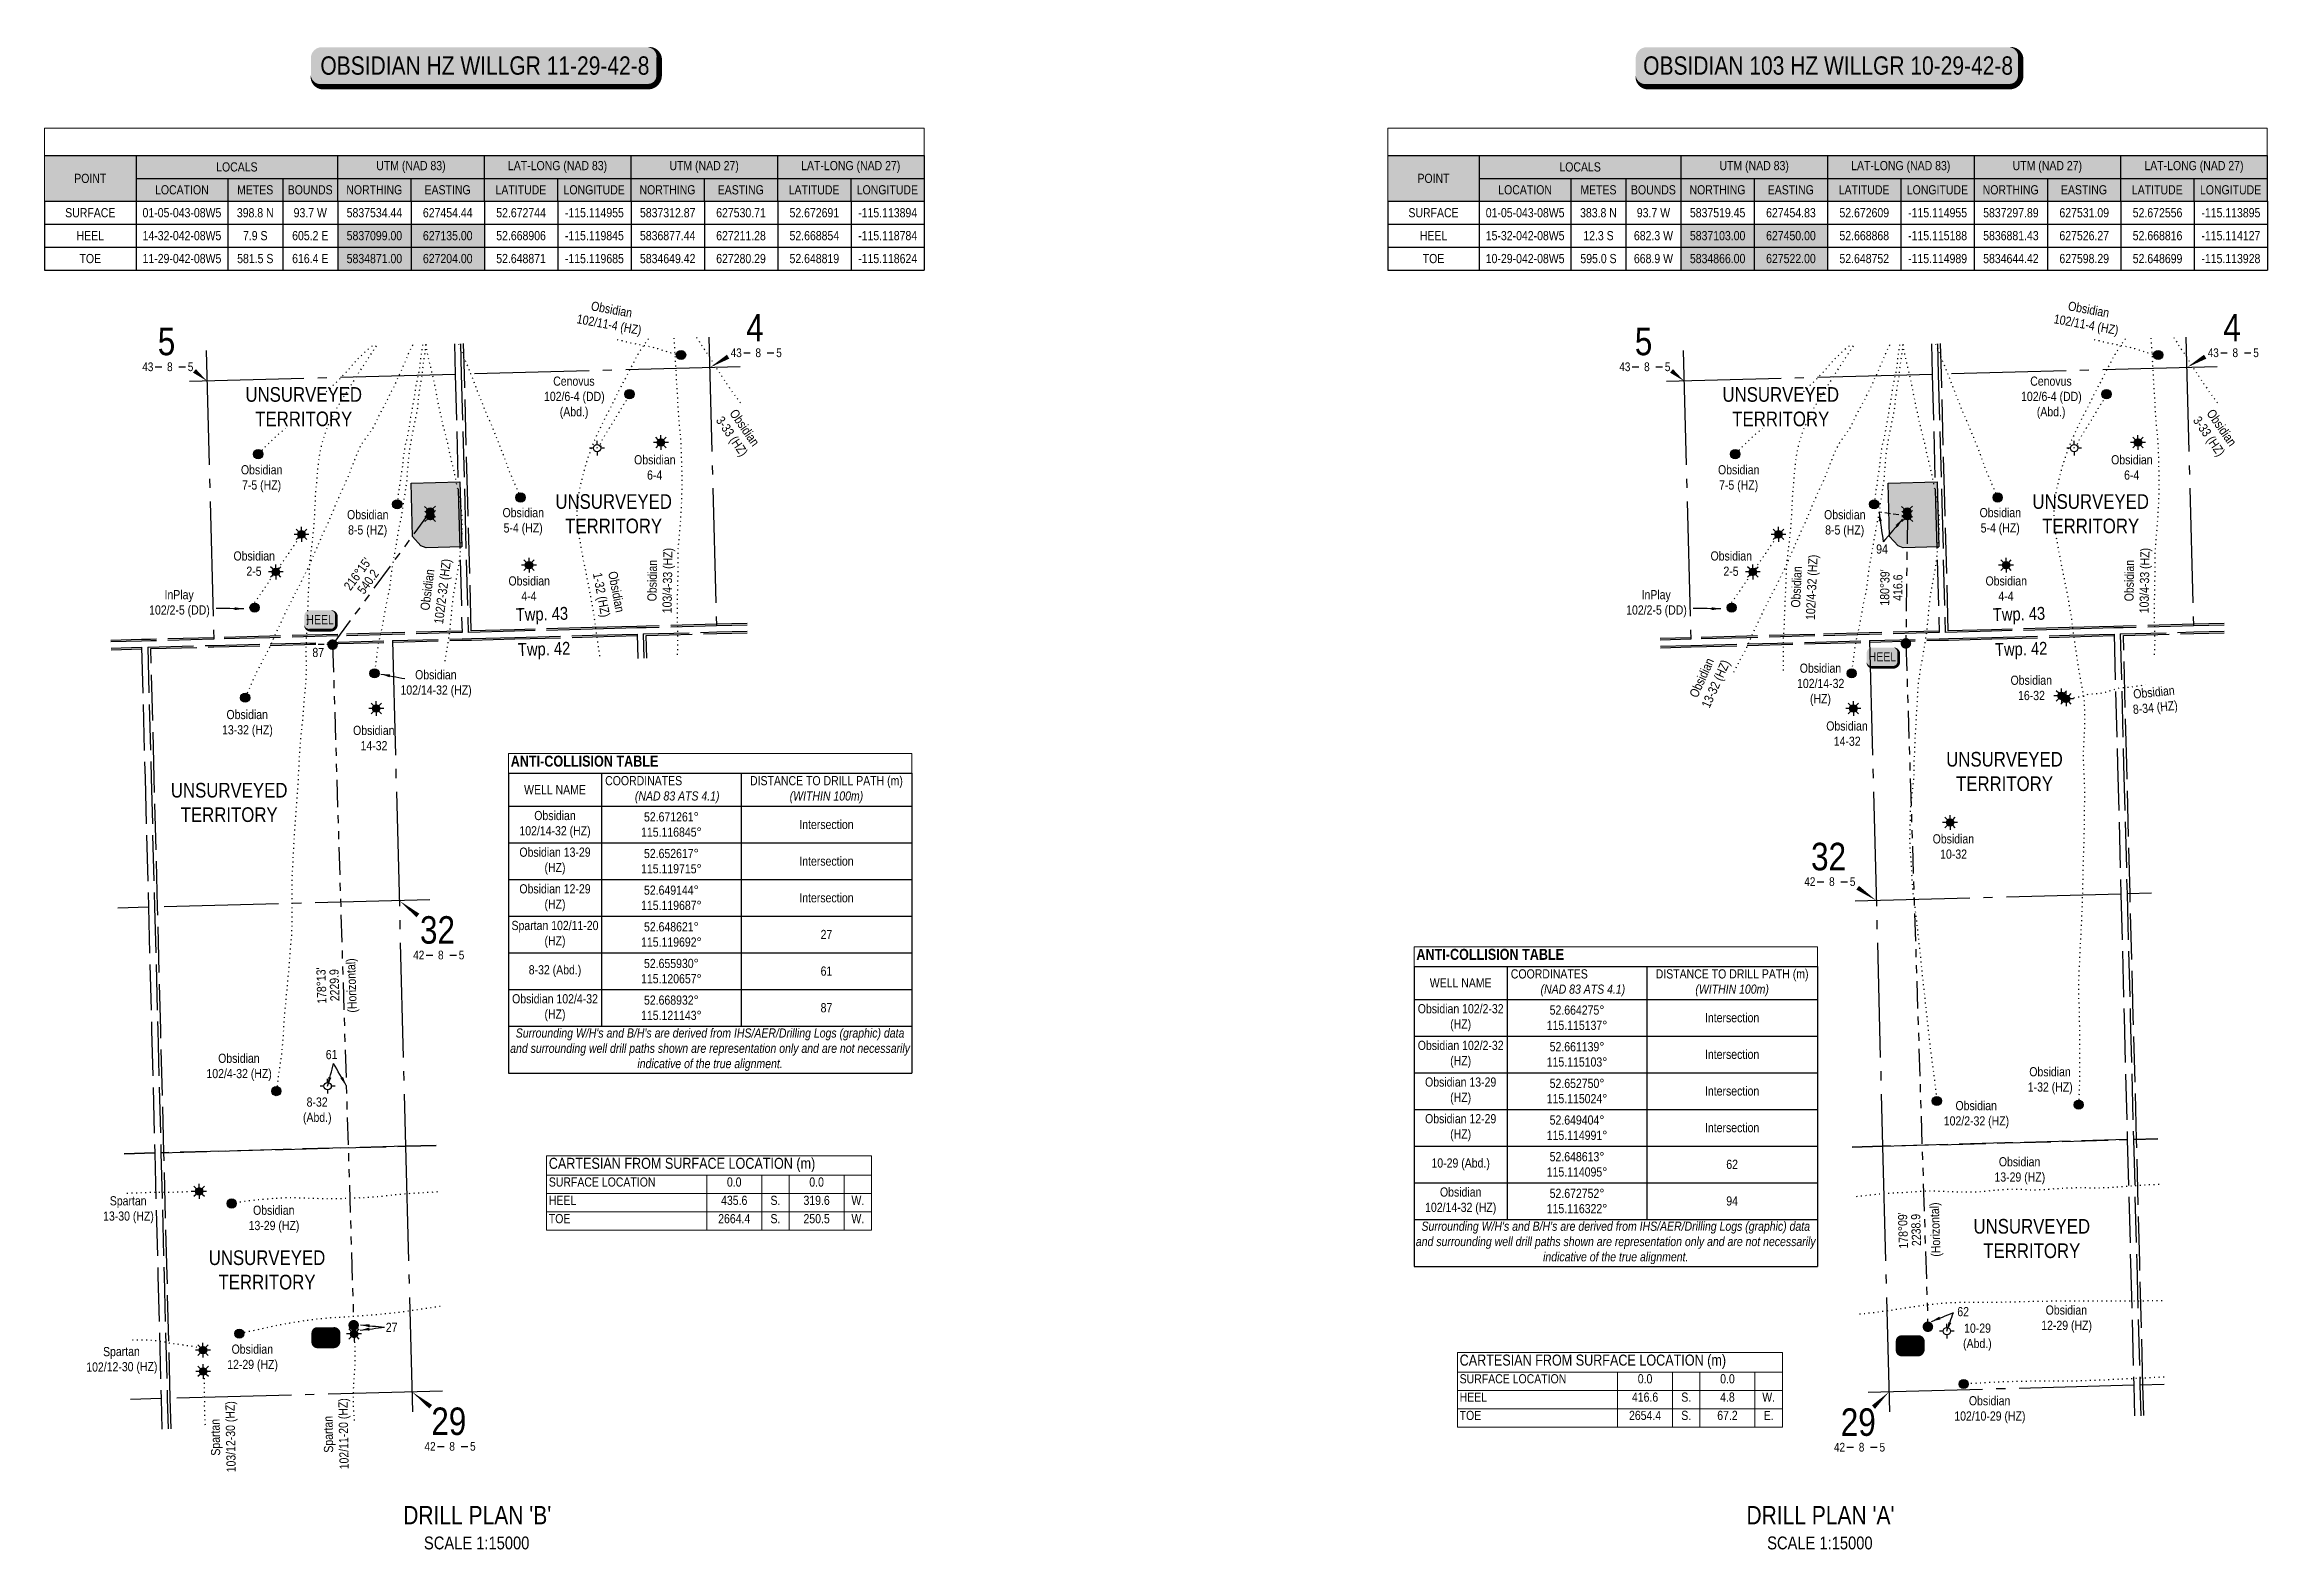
# Model space of a CAD drawing. Extents: x 623573 to 630850, y 5829278 to 5839468.
# Drawn here: x 623573 to 630850, y 5829278 to 5834205 of the extents above; entities that cross this region are included whole.
import ezdxf
from ezdxf.enums import TextEntityAlignment as Align

# ---------------------------------------------------------------- set-up
doc = ezdxf.new("R2010")
doc.units = 0
doc.header["$LTSCALE"] = 5
for name, pattern in [('foc-DOT', [1, 0.2, -0.8]), ('foc-DRILLPATH', [14.75, 6, -1.75, 1.75, -1.75, 1.75, -1.75]), ('foc-QUARTERLINE', [33, 25, -3, 2, -3]), ('foc-TIELINE', [1.875, 1.25, -0.625]), ('foc-UNSURVEYED', [12.5, 10, -2.5])]:
    doc.linetypes.add(name, pattern=pattern)
doc.layers.get('Defpoints').update_dxf_attribs({"color": 9})
for name, color, linetype in [('10', 1, 'Continuous'), ('9', 3, 'Continuous'), ('ABADATA-DRILL-T', 8, 'Continuous'), ('AS-DRILL', 8, 'foc-DOT'), ('AS-DRILL-T', 8, 'Continuous'), ('C-WS-S', 8, 'Continuous'), ('CG-NOTES', 7, 'Continuous'), ('D-TXT', 6, 'Continuous'), ('DETAIL-T', 7, 'Continuous'), ('F-WS-S', 8, 'Continuous'), ('L-BD', 7, 'Continuous'), ('L-MON', 1, 'Continuous'), ('L-QSEC', 8, 'foc-QUARTERLINE'), ('L-SECLBL', 7, 'Continuous'), ('L-UNS-T', 3, 'Continuous'), ('L-USEC', 7, 'foc-UNSURVEYED'), ('P-PDRILLPATH', 12, 'foc-DRILLPATH'), ('P-PROPOSED', 10, 'Continuous'), ('P-PROPOSED-H', 21, 'Continuous'), ('T-TIE', 201, 'foc-TIELINE')]:
    doc.layers.add(name, color=color, linetype=linetype)
doc.layers.add('T-TIE-T', color=201, linetype='Continuous', lineweight=18)
doc.styles.add('0', font='ARIALN.TTF')
doc.styles.add('80', font='ARIALN.TTF', dxfattribs={"height": 10})
doc.styles.add('80B', font='ARIALNB.TTF', dxfattribs={"height": 25})
doc.styles.add('80CG', font='ARIALN.TTF', dxfattribs={"height": 10})
doc.styles.add('80L', font='ARIALN.TTF', dxfattribs={"height": 10})
doc.styles.add('BOLD', font='ARIALNB.TTF')
doc.styles.add('SIMPLEX', font='ARIALN.TTF')
doc.dimstyles.new('Compass 5 000', dxfattribs={"dimscale": 5, "dimtxt": 9, "dimasz": 2, "dimexe": 0.2, "dimexo": 0.0625, "dimgap": 0.5, "dimtad": 0, "dimtih": 1, "dimtoh": 1, "dimzin": 0, "dimdsep": 46, "dimtxsty": '80CG', "dimcen": 0.1, "dimse1": 1, "dimse2": 1, "dimclrd": 256, "dimclrt": 256, "dimaunit": 1, "dimadec": 4, "dimazin": 0, "dimtfac": 0.06, "dimtofl": 0, "dimtmove": 0, "dimatfit": 1, "dimfxl": 0.2, "dimtolj": 1, "dimtzin": 0, "dimlwd": -1, "dimarcsym": 0})

msp = doc.modelspace()

# ---------------------------------------------------------------- texts
at = {"layer": 'ABADATA-DRILL-T', "char_height": 29.98946, "attachment_point": 1, "style": '80L'}
for s, width, insert, rotation in [('\\pi40.333;Obsidian\\P\\pi2.0283;102/11-4 (HZ)', 212.12128, (625326.197, 5833371.539), 349.644141), ('\\pi40.333;Obsidian\\P\\pi2.0283;102/11-4 (HZ)', 212.12128, (630160.936, 5833371.539), 349.644141), ('\\pi6.8852;Obsidian\\P\\pi0.86076;3-33 (HZ)', 145.22497, (625834.845, 5833020.22), 304.7304538), ('\\pi6.8852;Obsidian\\P\\pi0.86076;3-33 (HZ)', 145.22497, (630669.583, 5833020.22), 304.7304538), ('\\pi40.333;Obsidian\\P\\pi2.0283;103/4-33 (HZ)', 212.12128, (625545.877, 5832341.656), 89.1445906), ('\\pi40.333;Obsidian\\P\\pi2.0283;103/4-33 (HZ)', 212.12128, (630380.615, 5832341.656), 89.1445906), ('\\pi40.333;Obsidian\\P\\pi2.0283;102/2-32 (HZ)', 212.12128, (624798.12, 5832314.174), 82.8913898), ('\\pi6.8852;Obsidian\\P\\pi2.0166;1-32 (HZ)', 145.22497, (625446.528, 5832489.097), 280.7332239), ('\\pi40.333;Obsidian\\P\\pi2.0283;102/4-32 (HZ)', 212.12128, (629288.138, 5832321.562), 87.5106331), ('\\pi16.442;Obsidian\\P\\pi2.0199;13-32 (HZ)', 164.3382, (628949.337, 5832060.898), 65.7605782), ('\\pi6.8852;Obsidian\\P\\pi0.86076;8-34 (HZ)', 145.22497, (630402.202, 5832092.283), 5.4554889), ('\\pi57.439;Spartan\\P\\pi2.0317;102/12-30 (HZ)', 231.23452, (623707.468, 5829939.989), 0.508359), ('\\pi57.439;Spartan\\P\\pi2.0317;103/12-30 (HZ)', 231.23452, (624119.455, 5829527.236), 90.9811111), ('\\pi57.439;Spartan\\P\\pi2.0317;102/11-20 (HZ)', 231.23452, (624489.254, 5829537.038), 90.9811111)]:
    msp.add_mtext_dynamic_manual_height_columns(s, width=width, gutter_width=49.976, heights=[0], dxfattribs=dict(at, insert=insert, rotation=rotation))
for s, width, insert in [('\\pi32.097;Cenovus\\P\\pi2.0256;102/6-4 (DD)\\P\\pi53.709;(Abd.)', 196.81432, (625206.375, 5833117.505)), ('\\pi32.097;Cenovus\\P\\pi2.0256;102/6-4 (DD)\\P\\pi53.709;(Abd.)', 196.81432, (630041.113, 5833117.505)), ('\\pi-43.481;Obsidian\\P\\pi-1.1156;6-4', 44.49184, (625546.801, 5832860.099)), ('\\pi-43.481;Obsidian\\P\\pi-1.1156;6-4', 44.49184, (630381.54, 5832860.099)), ('\\pi24.954;Obsidian\\P\\pi28.585;7-5 (HZ)', 181.36321, (624191.469, 5832827.334)), ('\\pi24.954;Obsidian\\P\\pi28.585;7-5 (HZ)', 181.36321, (629026.207, 5832827.334)), ('\\pi19.408;Obsidian\\P\\pi22.937;8-5 (HZ)', 170.27074, (624544.284, 5832680.429)), ('\\pi1.0428;Obsidian\\P\\pi4.5716;5-4 (HZ)', 133.54011, (625071.644, 5832687.098)), ('\\pi19.408;Obsidian\\P\\pi22.937;8-5 (HZ)', 170.27074, (629379.022, 5832680.429)), ('\\pi1.0428;Obsidian\\P\\pi4.5716;5-4 (HZ)', 133.54011, (629906.382, 5832687.098)), ('\\pi-43.481;Obsidian\\P\\pi-1.3815;2-5', 44.49184, (624235.552, 5832545.298)), ('\\pi-43.481;Obsidian\\P\\pi-1.3815;2-5', 44.49184, (629070.291, 5832545.298)), ('\\pi52.451;InPlay\\P\\pi2.0256;102/2-5 (DD)', 196.81432, (623913.856, 5832418.417)), ('\\pi-43.481;Obsidian\\P\\pi-1.5349;4-4', 44.49184, (625135.647, 5832463.516)), ('\\pi52.451;InPlay\\P\\pi2.0256;102/2-5 (DD)', 196.81432, (628748.595, 5832418.417)), ('\\pi-43.481;Obsidian\\P\\pi-1.5349;4-4', 44.49184, (629970.385, 5832463.516)), ('\\pi49.89;Obsidian\\P\\pi2.0317;102/14-32 (HZ)', 231.23452, (624736.695, 5832156.464)), ('\\pi10.906;Obsidian\\P\\pi2.018;102/14-32 \\P\\pi44.384;(HZ)', 153.26726, (629307.846, 5832177.853)), ('\\pi-43.481;Obsidian\\P\\pi-18.933;16-32', 44.49184, (630052.225, 5832138.455)), ('\\pi16.442;Obsidian\\P\\pi2.0199;13-32 (HZ)', 164.3382, (624152.631, 5832026.129)), ('\\pi-43.481;Obsidian\\P\\pi-18.933;14-32', 44.49184, (624626.888, 5831974.215)), ('\\pi-43.481;Obsidian\\P\\pi-18.933;14-32', 44.49184, (629449.035, 5831988.683)), ('\\pi-43.481;Obsidian\\P\\pi-18.933;10-32', 44.49184, (629797.309, 5831619.15)), ('\\pi40.333;Obsidian\\P\\pi2.0283;102/4-32 (HZ)', 212.12128, (624101.538, 5830900.894)), ('\\pi6.8852;Obsidian\\P\\pi2.0166;1-32 (HZ)', 145.22497, (630063.211, 5830856.813)), ('\\pi33.988;8-32\\P\\pi22.072;(Abd.)', 133.54011, (624397.38, 5830757.577)), ('\\pi40.333;Obsidian\\P\\pi2.0283;102/2-32 (HZ)', 212.12128, (629788.22, 5830745.881)), ('\\pi17.859;Obsidian\\P\\pi3.4366;13-29 (HZ)', 167.17166, (629952.652, 5830562.06)), ('\\pi23.99;Spartan\\P\\pi2.0199;13-30 (HZ)', 164.3382, (623763.169, 5830434.251)), ('\\pi17.859;Obsidian\\P\\pi3.4366;13-29 (HZ)', 167.17166, (624238.132, 5830403.443)), ('\\pi16.442;Obsidian\\P\\pi2.0199;12-29 (HZ)', 164.3382, (630107.211, 5830076.72)), ('\\pi-19.066;10-29\\P\\pi-22.452;(Abd.)', 44.49184, (629875.806, 5830017.343)), ('\\pi16.442;Obsidian\\P\\pi2.0199;12-29 (HZ)', 164.3382, (624169.408, 5829948.653)), ('\\pi49.89;Obsidian\\P\\pi2.0317;102/10-29 (HZ)', 231.23452, (629822.559, 5829779.741))]:
    msp.add_mtext_dynamic_manual_height_columns(s, width=width, gutter_width=49.976, heights=[0], dxfattribs=dict(at, insert=insert))
at = {"layer": 'CG-NOTES', "char_height": 30, "attachment_point": 5, "style": '80'}
for s, insert, width in [('SURFACE', (623723.253, 5833653.659), 291), ('01-05-043-08W5', (624023.253, 5833653.659), 291), ('398.8 N', (624263.253, 5833653.659), 171), ('93.7 W', (624443.253, 5833653.659), 171), ('5837534.44', (624653.253, 5833653.659), 231), ('627454.44', (624893.253, 5833653.659), 231), ('52.672744', (625133.253, 5833653.659), 231), ('-115.114955', (625373.253, 5833653.659), 231), ('5837312.87', (625613.253, 5833653.659), 231), ('627530.71', (625853.253, 5833653.659), 231), ('52.672691', (626093.253, 5833653.659), 231), ('-115.113894', (626333.253, 5833653.659), 231), ('SURFACE', (628119.932, 5833653.659), 291), ('01-05-043-08W5', (628419.932, 5833653.659), 291), ('383.8 N', (628659.932, 5833653.659), 171), ('93.7 W', (628839.932, 5833653.659), 171), ('5837519.45', (629049.932, 5833653.659), 231), ('627454.83', (629289.932, 5833653.659), 231), ('52.672609', (629529.932, 5833653.659), 231), ('-115.114955', (629769.932, 5833653.659), 231), ('5837297.89', (630009.932, 5833653.659), 231), ('627531.09', (630249.932, 5833653.659), 231), ('52.672556', (630489.932, 5833653.659), 231), ('-115.113895', (630729.932, 5833653.659), 231), ('HEEL', (623723.253, 5833578.659), 291), ('14-32-042-08W5', (624023.253, 5833578.659), 291), ('7.9 S', (624263.253, 5833578.659), 171), ('605.2 E', (624443.253, 5833578.659), 171), ('5837099.00', (624653.253, 5833578.659), 231), ('627135.00', (624893.253, 5833578.659), 231), ('52.668906', (625133.253, 5833578.659), 231), ('-115.119845', (625373.253, 5833578.659), 231), ('5836877.44', (625613.253, 5833578.659), 231), ('627211.28', (625853.253, 5833578.659), 231), ('52.668854', (626093.253, 5833578.659), 231), ('-115.118784', (626333.253, 5833578.659), 231), ('HEEL', (628119.932, 5833578.659), 291), ('15-32-042-08W5', (628419.932, 5833578.659), 291), ('12.3 S', (628659.932, 5833578.659), 171), ('682.3 W', (628839.932, 5833578.659), 171), ('5837103.00', (629049.932, 5833578.659), 231), ('627450.00', (629289.932, 5833578.659), 231), ('52.668868', (629529.932, 5833578.659), 231), ('-115.115188', (629769.932, 5833578.659), 231), ('5836881.43', (630009.932, 5833578.659), 231), ('627526.27', (630249.932, 5833578.659), 231), ('52.668816', (630489.932, 5833578.659), 231), ('-115.114127', (630729.932, 5833578.659), 231), ('TOE', (623723.253, 5833503.659), 291), ('11-29-042-08W5', (624023.253, 5833503.659), 291), ('581.5 S', (624263.253, 5833503.659), 171), ('616.4 E', (624443.253, 5833503.659), 171), ('5834871.00', (624653.253, 5833503.659), 231), ('627204.00', (624893.253, 5833503.659), 231), ('52.648871', (625133.253, 5833503.659), 231), ('-115.119685', (625373.253, 5833503.659), 231), ('5834649.42', (625613.253, 5833503.659), 231), ('627280.29', (625853.253, 5833503.659), 231), ('52.648819', (626093.253, 5833503.659), 231), ('-115.118624', (626333.253, 5833503.659), 231), ('TOE', (628119.932, 5833503.659), 291), ('10-29-042-08W5', (628419.932, 5833503.659), 291), ('595.0 S', (628659.932, 5833503.659), 171), ('668.9 W', (628839.932, 5833503.659), 171), ('5834866.00', (629049.932, 5833503.659), 231), ('627522.00', (629289.932, 5833503.659), 231), ('52.648752', (629529.932, 5833503.659), 231), ('-115.114989', (629769.932, 5833503.659), 231), ('5834644.42', (630009.932, 5833503.659), 231), ('627598.29', (630249.932, 5833503.659), 231), ('52.648699', (630489.932, 5833503.659), 231), ('-115.113928', (630729.932, 5833503.659), 231)]:
    msp.add_mtext(s, dxfattribs=dict(at, insert=insert, width=width))
at = {"layer": 'D-TXT', "color": 3, "char_height": 42, "attachment_point": 1, "rotation": 1.5256742, "style": '80L'}
for s, width, insert in [('Twp. 43', 173.81825, (625115.497, 5832359.069)), ('Twp. 43', 173.81825, (629950.236, 5832359.069)), ('Twp. 42', 188.52404, (625122.555, 5832244.706)), ('Twp. 42', 188.52404, (629957.294, 5832244.706))]:
    msp.add_mtext_dynamic_manual_height_columns(s, width=width, gutter_width=47.5, heights=[0], dxfattribs=dict(at, insert=insert))
at = {"layer": 'DETAIL-T', "color": 3, "char_height": 60, "width": 677.50259, "attachment_point": 1, "style": '80CG'}
for s, insert in [("\\pi100.67;DRILL PLAN 'B'\\P\\pi168.5;{\\H0.7x;SCALE 1:15000}", (624646.973, 5829420.268)), ("\\pi100.67;DRILL PLAN 'A'\\P\\pi168.5;{\\H0.7x;SCALE 1:15000}", (629043.652, 5829420.268))]:
    msp.add_mtext(s, dxfattribs=dict(at, insert=insert))
at = {"layer": 'L-BD', "color": 5, "style": '80L'}
for s, height, rotation, p in [("216°15'", 29.9895, 53.7357, (624597.815, 5832471.336)), ('540.2', 29.9895, 53.7357, (624632.272, 5832446.057)), ("180°39'", 29.9895, 89.3359581, (629597.033, 5832427.057)), ('416.6', 29.9895, 89.3359581, (629639.765, 5832426.562)), ("178°13'", 29.9895, 91.7739, (624479.711, 5831123.744)), ('2229.9', 29.9895, 91.7739, (624522.426, 5831125.067)), ('(Horizontal) ', 29.98946, 91.8436111, (624581.408, 5831128.941)), ("178°09'", 29.9895, 91.8435, (629656.726, 5830322.368)), ('2238.9', 29.9895, 91.8435, (629699.439, 5830323.743)), ('(Horizontal) ', 29.98946, 91.8436111, (629765.247, 5830329.926))]:
    msp.add_text(s, height=height, rotation=rotation, dxfattribs=at).set_placement(p, align=Align.MIDDLE)
at = {"layer": 'L-UNS-T', "color": 3, "char_height": 47.98314, "attachment_point": 5, "style": '80L'}
for insert in [(629988.973, 5831824.393), (624177.808, 5831723.084), (630078.224, 5830295.503), (624301.687, 5830192.723)]:
    msp.add_mtext_dynamic_manual_height_columns('UNSURVEYED TERRITORY', width=126.41375, gutter_width=47.5, heights=[0], dxfattribs=dict(at, insert=insert))
at = {"layer": 'T-TIE-T', "style": '80L'}
for s, p in [('94', (629588.062, 5832552.924)), ('87', (624469.353, 5832214.457)), ('61', (624513.174, 5830897.982)), ('27', (624709.607, 5830005.131)), ('62', (629853.532, 5830056.514))]:
    msp.add_text(s, height=29.9806, dxfattribs=at).set_placement(p, align=Align.MIDDLE)

# ---------------------------------------------------------------- blocks, each defined once
blk = doc.blocks.new('L-SECLBL')
at = {"layer": '9', "color": 7}
for p, q in [((-5.1, -27.8), (-12.3, -27.8)), ((20.7, -27.8), (13.5, -27.8))]:
    blk.add_line(p, q, dxfattribs=at)
at = {"layer": '10', "color": 2, "style": 'SIMPLEX'}
blk.add_attdef('SEC', text='', height=30, dxfattribs=at).set_placement((0, 0), align=Align.MIDDLE)
at = {"layer": '10', "color": 5, "style": '80L'}
blk.add_attdef('TWP', text='', height=9.5, dxfattribs=at).set_placement((-14.4, -27.4), align=Align.MIDDLE_RIGHT)
blk.add_attdef('RGE', text='', height=9.5, dxfattribs=at).set_placement((3.6, -27.4), align=Align.MIDDLE_CENTER)
blk.add_attdef('MER', text='', height=9.5, dxfattribs=at).set_placement((23.2, -27.4), align=Align.MIDDLE_LEFT)
blk = doc.blocks.new('BH-Existing')
at = {"layer": 'AS-DRILL-T'}
h = blk.add_hatch(color=256, dxfattribs=at)
h.dxf.hatch_style = 1
edge = h.paths.add_edge_path()
edge.add_arc((0, 0), 0.5, 0, 360)
blk.add_circle((0, 0), 0.5, dxfattribs=at)
blk = doc.blocks.new('GAS')
h = blk.add_hatch(color=255)
h.dxf.hatch_style = 1
edge = h.paths.add_edge_path()
edge.add_arc((0, 0), 0.9, 0, 360)
for p, q in [((-0.81, 0), (-1.62, 0)), ((-0.57, 0.57), (-1.14, 1.14)), ((0, 0.81), (0, 1.62)), ((0.57, 0.57), (1.14, 1.14)), ((1.62, 0), (0.81, 0)), ((-0.57, -0.57), (-1.14, -1.14)), ((0, -0.81), (0, -1.62)), ((1.14, -1.14), (0.57, -0.57))]:
    blk.add_line(p, q)
blk.add_circle((0, 0), 0.8)
blk = doc.blocks.new('GABD')
for p, q in [((-0.81, 0), (-1.62, 0)), ((0, 0.81), (0, 1.62)), ((1.62, 0), (0.81, 0)), ((0, -0.81), (0, -1.62))]:
    blk.add_line(p, q)
blk.add_circle((0, 0), 0.8)
blk = doc.blocks.new('plbh')
at = {"layer": 'L-MON'}
h = blk.add_hatch(color=255, dxfattribs=at)
h.dxf.hatch_style = 1
edge = h.paths.add_edge_path()
edge.add_arc((0, 0), 1.16, 0, 360)
h = blk.add_hatch(color=256, dxfattribs=at)
h.dxf.hatch_style = 1
h.paths.add_polyline_path([(-0.96, 0, 1), (0.96, 0, 1)])
h.paths.add_polyline_path([(0.91, 0, -1), (-0.91, 0, -1)], flags=16)
h.paths.add_polyline_path([(0.45, 0, -1), (-0.45, 0, -1)], flags=0)
h = blk.add_hatch(color=256, dxfattribs=at)
h.dxf.hatch_style = 1
h.paths.add_polyline_path([(-0.45, 0, 1), (0.45, 0, 1)])
h.paths.add_polyline_path([(0.4, 0, -1), (-0.4, 0, -1)], flags=16)
at = {"layer": 'L-MON', "color": 240}
for radius in [0.96, 0.91, 0.45, 0.4]:
    blk.add_circle((0, 0), radius, dxfattribs=at)
blk = doc.blocks.new('*U97')
h = blk.add_hatch(color=255)
edge = h.paths.add_edge_path()
edge.add_line((-11.5, -11.5), (11.5, -11.5))
edge.add_arc((11.5, -5.5), 6, 270, 360)
edge.add_line((17.5, -5.5), (17.5, 4))
edge.add_arc((11.5, 4), 6, 0, 90)
edge.add_line((11.5, 10), (-11.5, 10))
edge.add_arc((-11.5, 4), 6, 90, 180)
edge.add_line((-17.5, 4), (-17.5, -5.5))
edge.add_arc((-11.5, -5.5), 6, 180, 270)
at = {"color": 14, "flags": 128}
blk.add_lwpolyline([(-11.5, -11.5, 3, 3, 0), (11.5, -11.5, 3, 3, 0.414214), (17.5, -5.5, 3, 3, 0), (17.5, 4, 3, 0, 0.414214), (11.5, 10, 0, 0, 0), (-11.5, 10, 0, 0, 0.414214), (-17.5, 4, 0, 0, 0), (-17.5, -5.5, 0, 3, 0.414214)], format="xyseb", close=True, dxfattribs=at)
at = {"color": 14, "style": '80'}
blk.add_attdef('ENTER_TEXT_001', (-26.8, -4.9), '', height=10, dxfattribs=at)
blk = doc.blocks.new('*T80')
at = {"layer": 'CG-NOTES', "color": 0, "lineweight": -2, "transparency": 16777216}
for p, q in [((0, -64.3), (1320, -64.3)), ((0, -64.3), (0, -1046.4)), ((304.7, -64.3), (304.7, -892.5)), ((761.9, -64.3), (761.9, -892.5)), ((1320, -64.3), (1320, -1046.4)), ((0, -172.5), (1320, -172.5)), ((0, -292.5), (1320, -292.5)), ((0, -412.5), (1320, -412.5)), ((0, -532.5), (1320, -532.5)), ((0, -652.5), (1320, -652.5)), ((0, -772.5), (1320, -772.5)), ((0, -892.5), (1320, -892.5)), ((0, -1046.4), (1320, -1046.4))]:
    blk.add_line(p, q, dxfattribs=at)
at = {"layer": 'Defpoints', "color": 8, "linetype": 'ByBlock', "lineweight": 0, "transparency": 16777216}
for p, q in [((0, 0), (1320, 0)), ((0, 0), (0, -64.3)), ((1320, 0), (1320, -64.3))]:
    blk.add_line(p, q, dxfattribs=at)
at = {"layer": 'CG-NOTES', "color": 154, "transparency": 16777216, "insert": (7.5, -7), "char_height": 36, "width": 1305, "attachment_point": 1, "style": 'BOLD'}
blk.add_mtext('{\\C14;ANTI-COLLISION TABLE}', dxfattribs=at)
at = {"layer": 'CG-NOTES', "transparency": 16777216, "char_height": 30, "attachment_point": 5, "style": '0'}
for s, insert, width in [('DISTANCE TO DRILL PATH (m) {\\fArial Narrow|b0|i1|c0|p34;(WITHIN 100m)}', (1040.9, -118.4), 543.133), ('WELL NAME', (152.4, -118.4), 289.747), ('COORDINATES                         {\\fArial Narrow|b0|i1|c0|p34;(NAD 83 ATS 4.1)}', (533.3, -118.4), 442.12), ('Obsidian 102/2-32 (HZ)', (152.4, -232.5), 289.747), ('52.664275°^J115.115137°', (533.3, -232.5), 442.12), ('Intersection', (1040.9, -232.5), 543.133), ('Obsidian 102/2-32 (HZ)', (152.4, -352.5), 289.747), ('52.661139°^J115.115103°', (533.3, -352.5), 442.12), ('Intersection', (1040.9, -352.5), 543.133), ('Obsidian 13-29 (HZ)', (152.4, -472.5), 289.747), ('52.652750°^J115.115024°', (533.3, -472.5), 442.12), ('Intersection', (1040.9, -472.5), 543.133), ('Obsidian 12-29 (HZ)', (152.4, -592.5), 289.747), ('52.649404°^J115.114991°', (533.3, -592.5), 442.12), ('Intersection', (1040.9, -592.5), 543.133), ('10-29 (Abd.)', (152.4, -712.5), 289.747), ('52.648613°^J115.114095°', (533.3, -712.5), 442.12), ('62', (1040.9, -712.5), 543.133), ('Obsidian 102/14-32 (HZ)', (152.4, -832.5), 289.747), ('52.672752°^J115.116322°', (533.3, -832.5), 442.12), ('94', (1040.9, -832.5), 543.133), ("{\\fArial Narrow|b0|i1|c0|p34;Surrounding W/H's and B/H's are derived from IHS/AER/Drilling Logs (graphic) data and surrounding well drill paths shown are representation only and are not necessarily indicative of the true alignment.}", (660, -969.5), 1305)]:
    blk.add_mtext(s, dxfattribs=dict(at, insert=insert, width=width))
blk = doc.blocks.new('*T81')
at = {"layer": 'CG-NOTES', "color": 0, "lineweight": -2, "transparency": 16777216}
for p, q in [((0, -64.3), (1320, -64.3)), ((0, -64.3), (0, -1046.4)), ((304.7, -64.3), (304.7, -892.5)), ((761.9, -64.3), (761.9, -892.5)), ((1320, -64.3), (1320, -1046.4)), ((0, -172.5), (1320, -172.5)), ((0, -292.5), (1320, -292.5)), ((0, -412.5), (1320, -412.5)), ((0, -532.5), (1320, -532.5)), ((0, -652.5), (1320, -652.5)), ((0, -772.5), (1320, -772.5)), ((0, -892.5), (1320, -892.5)), ((0, -1046.4), (1320, -1046.4))]:
    blk.add_line(p, q, dxfattribs=at)
at = {"layer": 'Defpoints', "color": 8, "linetype": 'ByBlock', "lineweight": 0, "transparency": 16777216}
for p, q in [((0, 0), (1320, 0)), ((0, 0), (0, -64.3)), ((1320, 0), (1320, -64.3))]:
    blk.add_line(p, q, dxfattribs=at)
at = {"layer": 'CG-NOTES', "color": 154, "transparency": 16777216, "insert": (7.5, -7), "char_height": 36, "width": 1305, "attachment_point": 1, "style": 'BOLD'}
blk.add_mtext('{\\C14;ANTI-COLLISION TABLE}', dxfattribs=at)
at = {"layer": 'CG-NOTES', "transparency": 16777216, "char_height": 30, "attachment_point": 5, "style": '0'}
for s, insert, width in [('DISTANCE TO DRILL PATH (m) {\\fArial Narrow|b0|i1|c0|p34;(WITHIN 100m)}', (1040.9, -118.4), 543.133), ('WELL NAME', (152.4, -118.4), 289.747), ('COORDINATES                         {\\fArial Narrow|b0|i1|c0|p34;(NAD 83 ATS 4.1)}', (533.3, -118.4), 442.12), ('Obsidian 102/14-32 (HZ)', (152.4, -232.5), 289.747), ('52.671261°^J115.116845°', (533.3, -232.5), 442.12), ('Intersection', (1040.9, -232.5), 543.133), ('Obsidian 13-29 (HZ)', (152.4, -352.5), 289.747), ('52.652617°^J115.119715°', (533.3, -352.5), 442.12), ('Intersection', (1040.9, -352.5), 543.133), ('Obsidian 12-29 (HZ)', (152.4, -472.5), 289.747), ('52.649144°^J115.119687°', (533.3, -472.5), 442.12), ('Intersection', (1040.9, -472.5), 543.133), ('Spartan 102/11-20 (HZ)', (152.4, -592.5), 289.747), ('52.648621°^J115.119692°', (533.3, -592.5), 442.12), ('27', (1040.9, -592.5), 543.133), ('8-32 (Abd.)', (152.4, -712.5), 289.747), ('52.655930°^J115.120657°', (533.3, -712.5), 442.12), ('61', (1040.9, -712.5), 543.133), ('Obsidian 102/4-32 (HZ)', (152.4, -832.5), 289.747), ('52.668932°^J115.121143°', (533.3, -832.5), 442.12), ('87', (1040.9, -832.5), 543.133), ("{\\fArial Narrow|b0|i1|c0|p34;Surrounding W/H's and B/H's are derived from IHS/AER/Drilling Logs (graphic) data and surrounding well drill paths shown are representation only and are not necessarily indicative of the true alignment.}", (660, -969.5), 1305)]:
    blk.add_mtext(s, dxfattribs=dict(at, insert=insert, width=width))
blk = doc.blocks.new('*T82')
at = {"layer": 'Defpoints', "color": 8, "linetype": 'ByBlock', "lineweight": 0, "transparency": 16777216}
for p, q in [((0, 0), (1063.9, 0)), ((0, 0), (0, -244.1)), ((1063.9, 0), (1063.9, -244.1)), ((0, -64.2), (1063.9, -64.2)), ((524.4, -64.2), (524.4, -244.1)), ((704.3, -64.2), (704.3, -244.1)), ((794.2, -64.2), (794.2, -244.1)), ((974, -64.2), (974, -244.1)), ((0, -124.2), (1063.9, -124.2)), ((0, -184.1), (1063.9, -184.1)), ((0, -244.1), (1063.9, -244.1))]:
    blk.add_line(p, q, dxfattribs=at)
at = {"layer": 'CG-NOTES', "transparency": 16777216, "style": '0'}
for s, insert, char_height, width, attachment_point in [('SURFACE LOCATION', (7.5, -71.2), 29.975, 509.445, 1), ('0.0', (614.4, -71.2), 29.97, 164.866, 2), ('0.0', (884.1, -71.2), 29.97, 164.866, 2), ('HEEL', (7.5, -131.2), 29.97, 509.445, 1), ('416.6', (614.4, -131.2), 29.97, 164.866, 2), ('S.', (749.2, -131.2), 29.97, 74.918, 2), ('4.8', (884.1, -131.2), 29.97, 164.866, 2), ('W.', (1019, -131.2), 29.97, 74.918, 2), ('TOE', (7.5, -191.1), 29.97, 509.445, 1), ('2654.4', (614.4, -191.1), 29.97, 164.866, 2), ('S.', (749.2, -191.1), 29.97, 74.918, 2), ('67.2', (884.1, -191.1), 29.97, 164.866, 2), ('E.', (1019, -191.1), 29.97, 74.918, 2)]:
    blk.add_mtext(s, dxfattribs=dict(at, insert=insert, char_height=char_height, width=width, attachment_point=attachment_point))
at = {"layer": 'CG-NOTES', "color": 154, "transparency": 16777216, "insert": (7.5, -7), "char_height": 35.97, "width": 1048.948, "attachment_point": 1, "style": 'BOLD'}
blk.add_mtext('{\\fArial Narrow|b0|i0|c0|p34;\\C14;CARTESIAN FROM SURFACE LOCATION (m)}', dxfattribs=at)
blk = doc.blocks.new('*T83')
at = {"layer": 'Defpoints', "color": 8, "linetype": 'ByBlock', "lineweight": 0, "transparency": 16777216}
for p, q in [((0, 0), (1063.9, 0)), ((0, 0), (0, -244.1)), ((1063.9, 0), (1063.9, -244.1)), ((0, -64.2), (1063.9, -64.2)), ((524.4, -64.2), (524.4, -244.1)), ((704.3, -64.2), (704.3, -244.1)), ((794.2, -64.2), (794.2, -244.1)), ((974, -64.2), (974, -244.1)), ((0, -124.2), (1063.9, -124.2)), ((0, -184.1), (1063.9, -184.1)), ((0, -244.1), (1063.9, -244.1))]:
    blk.add_line(p, q, dxfattribs=at)
at = {"layer": 'CG-NOTES', "transparency": 16777216, "style": '0'}
for s, insert, char_height, width, attachment_point in [('SURFACE LOCATION', (7.5, -71.2), 29.975, 509.445, 1), ('0.0', (614.4, -71.2), 29.97, 164.866, 2), ('0.0', (884.1, -71.2), 29.97, 164.866, 2), ('HEEL', (7.5, -131.2), 29.97, 509.445, 1), ('435.6', (614.4, -131.2), 29.97, 164.866, 2), ('S.', (749.2, -131.2), 29.97, 74.918, 2), ('319.6', (884.1, -131.2), 29.97, 164.866, 2), ('W.', (1019, -131.2), 29.97, 74.918, 2), ('TOE', (7.5, -191.1), 29.97, 509.445, 1), ('2664.4', (614.4, -191.1), 29.97, 164.866, 2), ('S.', (749.2, -191.1), 29.97, 74.918, 2), ('250.5', (884.1, -191.1), 29.97, 164.866, 2), ('W.', (1019, -191.1), 29.97, 74.918, 2)]:
    blk.add_mtext(s, dxfattribs=dict(at, insert=insert, char_height=char_height, width=width, attachment_point=attachment_point))
at = {"layer": 'CG-NOTES', "color": 154, "transparency": 16777216, "insert": (7.5, -7), "char_height": 35.97, "width": 1048.948, "attachment_point": 1, "style": 'BOLD'}
blk.add_mtext('{\\fArial Narrow|b0|i0|c0|p34;\\C14;CARTESIAN FROM SURFACE LOCATION (m)}', dxfattribs=at)
blk = doc.blocks.new('*U84')
h = blk.add_hatch(color=255)
edge = h.paths.add_edge_path()
edge.add_line((-89, -11.5), (89, -11.5))
edge.add_arc((89, -5.5), 6, 270, 360)
edge.add_line((95, -5.5), (95, 4))
edge.add_arc((89, 4), 6, 0, 90)
edge.add_line((89, 10), (-89, 10))
edge.add_arc((-89, 4), 6, 90, 180)
edge.add_line((-95, 4), (-95, -5.5))
edge.add_arc((-89, -5.5), 6, 180, 270)
at = {"color": 14, "flags": 128}
blk.add_lwpolyline([(-89, -11.5, 3, 3, 0), (89, -11.5, 3, 3, 0.414214), (95, -5.5, 3, 3, 0), (95, 4, 3, 0, 0.414214), (89, 10, 0, 0, 0), (-89, 10, 0, 0, 0.414214), (-95, 4, 0, 0, 0), (-95, -5.5, 0, 3, 0.414214)], format="xyseb", close=True, dxfattribs=at)
at = {"color": 14, "style": '80'}
blk.add_attdef('DRILL_001', (-16.4, -5), '', height=10, dxfattribs=at)
blk = doc.blocks.new('*T52')
at = {"layer": 'CG-NOTES', "color": 0, "linetype": 'ByBlock', "lineweight": -2, "transparency": 16777216}
for p, q in [((0, -30), (960, -30)), ((100, -30), (100, -80)), ((320, -30), (320, -80)), ((480, -30), (480, -80)), ((640, -30), (640, -80)), ((800, -30), (800, -80)), ((960, -30), (960, -80)), ((100, -55), (960, -55)), ((200, -55), (200, -80)), ((260, -55), (260, -80)), ((400, -55), (400, -80)), ((560, -55), (560, -80)), ((720, -55), (720, -80)), ((880, -55), (880, -80)), ((0, -80), (960, -80))]:
    blk.add_line(p, q, dxfattribs=at)
at = {"layer": 'CG-NOTES', "linetype": 'ByBlock', "lineweight": 15, "transparency": 16777216}
blk.add_line((0, -30), (0, -80), dxfattribs=at)
at = {"layer": 'CG-NOTES', "color": 254, "true_color": 0xd9d9d9, "transparency": 16777216}
for points in [[(0, -30), (0, -80), (100, -30), (100, -80)], [(100, -30), (100, -55), (320, -30), (320, -55)], [(320, -30), (320, -55), (480, -30), (480, -55)], [(480, -30), (480, -55), (640, -30), (640, -55)], [(640, -30), (640, -55), (800, -30), (800, -55)], [(800, -30), (800, -55), (960, -30), (960, -55)], [(100, -55), (100, -80), (200, -55), (200, -80)], [(200, -55), (200, -80), (260, -55), (260, -80)], [(260, -55), (260, -80), (320, -55), (320, -80)], [(320, -55), (320, -80), (400, -55), (400, -80)], [(400, -55), (400, -80), (480, -55), (480, -80)], [(480, -55), (480, -80), (560, -55), (560, -80)], [(560, -55), (560, -80), (640, -55), (640, -80)], [(640, -55), (640, -80), (720, -55), (720, -80)], [(720, -55), (720, -80), (800, -55), (800, -80)], [(800, -55), (800, -80), (880, -55), (880, -80)], [(880, -55), (880, -80), (960, -55), (960, -80)]]:
    blk.add_solid(points, dxfattribs=at)
at = {"layer": 'Defpoints', "color": 8, "linetype": 'ByBlock', "lineweight": 0, "transparency": 16777216}
for p, q in [((0, 0), (960, 0)), ((0, 0), (0, -30)), ((960, 0), (960, -30))]:
    blk.add_line(p, q, dxfattribs=at)
at = {"layer": 'CG-NOTES', "color": 14, "transparency": 16777216, "char_height": 10, "attachment_point": 5, "style": '80'}
for s, insert, width in [('LOCALS', (210, -42.5), 219.25), ('UTM (NAD 83)', (400, -42.5), 159.25), ('LAT-LONG (NAD 83)', (560, -42.5), 159.25), ('UTM (NAD 27)', (720, -42.5), 159.25), ('LAT-LONG (NAD 27)', (880, -42.5), 159.25), ('POINT', (50, -55), 99.25), ('LOCATION', (150, -67.5), 99.25), ('METES', (230, -67.5), 59.25), ('BOUNDS', (290, -67.5), 59.25), ('NORTHING', (360, -67.5), 79.25), ('EASTING', (440, -67.5), 79.25), ('LATITUDE', (520, -67.5), 79.25), ('LONGITUDE', (600, -67.5), 79.25), ('NORTHING', (680, -67.5), 79.25), ('EASTING', (760, -67.5), 79.25), ('LATITUDE', (840, -67.5), 79.25), ('LONGITUDE', (920, -67.5), 79.25)]:
    blk.add_mtext(s, dxfattribs=dict(at, insert=insert, width=width))
blk = doc.blocks.new('DRILL HEADING')
blk.add_blockref('*T52', (0, 80))
at = {"style": '80B'}
blk.add_attdef('DRILLNAME_001', (1, 59), '', height=12, dxfattribs=at)
blk = doc.blocks.new('*U79')
h = blk.add_hatch(color=255)
edge = h.paths.add_edge_path()
edge.add_line((-99, -11.5), (99, -11.5))
edge.add_arc((99, -5.5), 6, 270, 360)
edge.add_line((105, -5.5), (105, 4))
edge.add_arc((99, 4), 6, 0, 90)
edge.add_line((99, 10), (-99, 10))
edge.add_arc((-99, 4), 6, 90, 180)
edge.add_line((-105, 4), (-105, -5.5))
edge.add_arc((-99, -5.5), 6, 180, 270)
at = {"color": 14, "flags": 128}
blk.add_lwpolyline([(-99, -11.5, 3, 3, 0), (99, -11.5, 3, 3, 0.414214), (105, -5.5, 3, 3, 0), (105, 4, 3, 0, 0.414214), (99, 10, 0, 0, 0), (-99, 10, 0, 0, 0.414214), (-105, 4, 0, 0, 0), (-105, -5.5, 0, 3, 0.414214)], format="xyseb", close=True, dxfattribs=at)
at = {"color": 14, "style": '80'}
blk.add_attdef('DRILL_001', (-16.4, -5), '', height=10, dxfattribs=at)
blk = doc.blocks.new('WC')
at = {"layer": 'L-MON'}
h = blk.add_hatch(color=255, dxfattribs=at)
h.dxf.hatch_style = 1
edge = h.paths.add_edge_path()
edge.add_arc((0, 0), 0.9, 0, 360)
at = {"layer": 'L-MON', "color": 240, "flags": 128}
for points in [[(-0.62, 0.5), (-1.23, 1.12)], [(0.52, 0.61), (1.13, 1.21)], [(-1.18, -1.18), (-0.56, -0.57)], [(1.16, -1.18), (0.56, -0.57)]]:
    blk.add_lwpolyline(points, dxfattribs=at)
at = {"layer": 'L-MON', "color": 240}
for radius in [0.8, 0.373]:
    blk.add_circle((0, 0), radius, dxfattribs=at)
blk = doc.blocks.new('*U98')
h = blk.add_hatch(color=255)
edge = h.paths.add_edge_path()
edge.add_line((-9, -11.5), (9, -11.5))
edge.add_arc((9, -5.5), 6, 270, 360)
edge.add_line((15, -5.5), (15, 4))
edge.add_arc((9, 4), 6, 0, 90)
edge.add_line((9, 10), (-9, 10))
edge.add_arc((-9, 4), 6, 90, 180)
edge.add_line((-15, 4), (-15, -5.5))
edge.add_arc((-9, -5.5), 6, 180, 270)
at = {"color": 14, "flags": 128}
blk.add_lwpolyline([(-9, -11.5, 3, 3, 0), (9, -11.5, 3, 3, 0.414214), (15, -5.5, 3, 3, 0), (15, 4, 3, 0, 0.414214), (9, 10, 0, 0, 0), (-9, 10, 0, 0, 0.414214), (-15, 4, 0, 0, 0), (-15, -5.5, 0, 3, 0.414214)], format="xyseb", close=True, dxfattribs=at)
at = {"color": 14, "style": '80'}
blk.add_attdef('ENTER_TEXT_001', (-26.8, -4.9), '', height=10, dxfattribs=at)

# ---------------------------------------------------------------- hatches: boundary and pattern name
at = {"layer": 'P-PROPOSED-H'}
h = msp.add_hatch(color=256, dxfattribs=at)
h.dxf.hatch_style = 1
h.paths.add_polyline_path([(624773.372, 5832768.741), (624933.265, 5832772.964), (624938.897, 5832559.596), (624822.515, 5832556.515), (624805.745, 5832563.634), (624777.978, 5832593.912)])
h = msp.add_hatch(color=256, dxfattribs=at)
h.dxf.hatch_style = 1
h.paths.add_polyline_path([(629608.11, 5832768.741), (629768.003, 5832772.964), (629773.635, 5832559.596), (629657.253, 5832556.515), (629640.483, 5832563.634), (629612.716, 5832593.912)])

# ---------------------------------------------------------------- linework, layer by layer
at = {"layer": 'AS-DRILL', "ltscale": 3, "flags": 128}
for points in [[(624778.022, 5833220.962), (624777.39, 5833219.577), (624772.873, 5833210.216), (624768.379, 5833200.765), (624764.159, 5833191.551), (624760.101, 5833182.222), (624756.095, 5833172.484), (624752.074, 5833162.525), (624747.803, 5833152.57), (624743.271, 5833142.668), (624738.945, 5833132.901), (624734.756, 5833123.248), (624730.295, 5833113.678), (624725.773, 5833104.147), (624721.46, 5833094.62), (624717.184, 5833085.275), (624712.652, 5833076.124), (624708.007, 5833067.079), (624703.597, 5833058.231), (624699.403, 5833049.518), (624695.299, 5833040.837), (624690.774, 5833032.196), (624685.983, 5833023.758), (624681.509, 5833015.428), (624677.127, 5833007.06), (624672.483, 5832998.336), (624667.991, 5832989.585), (624663.823, 5832981.023), (624659.968, 5832972.78), (624656.083, 5832964.525), (624651.861, 5832956.122), (624647.158, 5832947.786), (624641.917, 5832939.706), (624636.552, 5832931.813), (624630.998, 5832923.885), (624624.923, 5832915.583), (624618.939, 5832907.223), (624613.423, 5832898.996), (624608.524, 5832890.865), (624604.086, 5832882.326), (624600.011, 5832873.277), (624596.23, 5832864.094), (624592.405, 5832854.711), (624588.597, 5832845.398), (624584.934, 5832836.289), (624581.231, 5832827.169), (624577.629, 5832818.042), (624574.157, 5832808.908), (624570.636, 5832799.713), (624566.924, 5832790.562), (624563.063, 5832781.398), (624559.284, 5832772.506), (624555.343, 5832763.7), (624551.272, 5832754.901), (624547.093, 5832746.028), (624542.942, 5832737.226), (624539.133, 5832728.724), (624535.399, 5832720.053), (624531.649, 5832711.202), (624527.852, 5832702.27), (624524.036, 5832693.267), (624520.318, 5832684.366), (624516.421, 5832675.411), (624512.456, 5832666.364), (624508.658, 5832657.442), (624505.108, 5832648.606), (624501.705, 5832639.884), (624497.852, 5832631.18), (624493.744, 5832622.63), (624489.747, 5832614.042), (624485.712, 5832605.414), (624481.663, 5832596.515), (624477.667, 5832587.527), (624473.665, 5832578.399), (624469.973, 5832569.62), (624466.169, 5832560.947), (624462.103, 5832551.958), (624457.976, 5832542.606), (624453.961, 5832533.188), (624450.19, 5832524.006), (624446.593, 5832515.059), (624442.811, 5832506.287), (624438.868, 5832497.571), (624434.843, 5832488.903), (624430.477, 5832480.315), (624426.069, 5832471.777), (624421.845, 5832463.084), (624417.506, 5832454.167), (624413.029, 5832445.227), (624408.558, 5832436.407), (624404.15, 5832427.869), (624399.823, 5832419.663), (624395.669, 5832411.761), (624391.736, 5832403.795), (624387.763, 5832395.439), (624383.676, 5832386.869), (624379.369, 5832378.273), (624374.805, 5832369.591), (624370.076, 5832360.714), (624365.536, 5832351.852), (624361.238, 5832342.937), (624357.198, 5832334.108), (624353.296, 5832325.343), (624349.401, 5832316.688), (624345.47, 5832308.242), (624341.575, 5832300.007), (624337.688, 5832291.813), (624333.476, 5832283.43), (624329.181, 5832274.744), (624325.229, 5832266.018), (624321.422, 5832257.425), (624317.459, 5832248.709), (624313.501, 5832239.782), (624309.692, 5832230.889), (624305.767, 5832222.274), (624301.33, 5832213.685), (624296.474, 5832205.044), (624291.502, 5832196.271), (624286.702, 5832187.423), (624282.092, 5832178.559), (624277.46, 5832169.405), (624272.9, 5832160.202), (624268.424, 5832151.172), (624264.222, 5832142.409), (624260.413, 5832133.917), (624256.737, 5832125.717), (624252.996, 5832117.657), (624249.439, 5832109.861), (624246.214, 5832102.364), (624243.014, 5832095.058), (624239.791, 5832087.881), (624236.672, 5832080.937), (624233.639, 5832074.105), (624230.186, 5832066.162)], [(624645.971, 5833217.451), (624640.885, 5833213.364), (624635.137, 5833208.642), (624629.51, 5833203.873), (624624.015, 5833199.008), (624618.514, 5833194.012), (624613.036, 5833188.927), (624607.755, 5833183.927), (624602.429, 5833178.716), (624596.897, 5833172.979), (624591.372, 5833166.993), (624585.938, 5833160.978), (624580.602, 5833155.007), (624575.446, 5833149.07), (624570.348, 5833143.194), (624565.317, 5833137.421), (624560.292, 5833131.817), (624555.234, 5833126.313), (624550.087, 5833120.796), (624544.917, 5833115.359), (624539.724, 5833110.072), (624534.469, 5833104.842), (624529.105, 5833099.59), (624523.711, 5833094.327), (624518.476, 5833089.088), (624513.22, 5833083.879), (624508.043, 5833078.732), (624502.666, 5833073.599), (624496.834, 5833068.605), (624490.998, 5833063.79), (624485.441, 5833059.033), (624480.103, 5833054.322), (624474.866, 5833049.523), (624469.69, 5833044.726), (624464.155, 5833039.86), (624458.302, 5833034.935), (624452.716, 5833030.147), (624447.602, 5833025.652), (624442.657, 5833021.171), (624437.729, 5833016.47), (624432.61, 5833011.365), (624427.218, 5833006.022), (624421.816, 5833000.689), (624416.379, 5832995.524), (624410.598, 5832990.542), (624404.773, 5832985.697), (624398.968, 5832980.834), (624393.281, 5832976.033), (624387.775, 5832971.238), (624382.488, 5832966.478), (624377.348, 5832961.831), (624372.08, 5832957.082), (624366.499, 5832952.094), (624360.543, 5832946.887), (624354.301, 5832941.532), (624348.067, 5832936.247), (624342.198, 5832931.171), (624336.372, 5832925.967), (624330.483, 5832920.511), (624324.794, 5832915.05), (624319.389, 5832909.817), (624314.08, 5832904.756), (624308.838, 5832899.767), (624303.804, 5832894.904), (624298.728, 5832890.109), (624293.751, 5832885.328), (624289.004, 5832880.582), (624284.522, 5832876.013), (624280.266, 5832871.6), (624277.093, 5832868.236), (624272.712, 5832863.62)], [(624658.809, 5833217.793), (624654.309, 5833210.902), (624650.895, 5833205.651), (624649.789, 5833203.931), (624645.255, 5833196.79), (624640.624, 5833189.487), (624635.896, 5833182.1), (624631.108, 5833174.663), (624628.57, 5833170.755), (624626.252, 5833167.183), (624621.309, 5833159.601), (624616.237, 5833151.966), (624611.055, 5833144.318), (624605.916, 5833136.591), (624598.171, 5833124.434), (624597.058, 5833122.634), (624593.179, 5833116.421), (624588.187, 5833108.407), (624583.195, 5833100.374), (624578.214, 5833092.301), (624573.254, 5833084.219), (624568.263, 5833076.165), (624563.233, 5833068.081), (624558.131, 5833060.045), (624552.919, 5833052.026), (624547.749, 5833043.948), (624542.7, 5833035.793), (624539.66, 5833030.782), (624537.714, 5833027.55), (624532.839, 5833019.249), (624528.067, 5833010.882), (624523.416, 5833002.437), (624518.928, 5832993.907), (624514.602, 5832985.281), (624510.468, 5832976.59), (624506.374, 5832967.86), (624502.322, 5832959.111), (624498.502, 5832950.258), (624494.925, 5832941.301), (624491.591, 5832932.251), (624485.578, 5832913.907), (624482.83, 5832904.652), (624480.292, 5832895.353), (624478.016, 5832885.97), (624476.073, 5832876.526), (624474.37, 5832867.038), (624472.723, 5832857.722), (624471.182, 5832848.208), (624469.901, 5832838.642), (624468.781, 5832829.079), (624467.782, 5832819.48), (624466.902, 5832809.893), (624466.134, 5832800.27), (624465.345, 5832790.646), (624464.496, 5832781.031), (624463.628, 5832771.404), (624462.749, 5832761.798), (624461.829, 5832752.221), (624460.949, 5832742.655), (624460.18, 5832733.061), (624459.581, 5832723.452), (624459.152, 5832713.828), (624458.734, 5832704.214), (624458.286, 5832694.568), (624457.798, 5832684.922), (624457.36, 5832675.288), (624456.932, 5832665.643), (624455.785, 5832646.387), (624454.288, 5832627.131), (624453.379, 5832617.534), (624452.379, 5832607.944), (624451.48, 5832598.338), (624450.651, 5832588.723), (624449.703, 5832579.095), (624448.627, 5832569.733), (624447.407, 5832560.178), (624446.469, 5832552.821), (624445.273, 5832543.456), (624444.198, 5832534.075), (624443.213, 5832524.706), (624442.238, 5832515.328), (624441.342, 5832505.981), (624440.557, 5832496.607), (624439.893, 5832487.196), (624439.116, 5832468.33), (624438.609, 5832449.48), (624437.791, 5832430.662), (624436.883, 5832411.812), (624436.137, 5832392.946), (624435.287, 5832374.187), (624434.28, 5832355.325), (624433.562, 5832336.499), (624433.135, 5832317.652), (624432.358, 5832298.795), (624431.209, 5832279.979), (624430.082, 5832261.133), (624429.375, 5832242.288), (624429.247, 5832223.458), (624429.28, 5832204.622), (624429.423, 5832185.76), (624429.636, 5832166.909), (624429.539, 5832148.05), (624428.863, 5832128.786), (624427.684, 5832109.988), (624426.012, 5832090.928), (624424.06, 5832071.87), (624422.454, 5832052.962), (624421.259, 5832033.634), (624419.727, 5832014.557), (624417.866, 5831995.452), (624416.025, 5831976.348), (624414.011, 5831957.358), (624412.03, 5831938.64), (624410.316, 5831919.639), (624408.953, 5831900.647), (624407.85, 5831882.002), (624406.732, 5831863.176), (624405.639, 5831844.541), (624404.657, 5831825.859), (624403.815, 5831807.581), (624402.9, 5831787.86), (624401.683, 5831768.611), (624400.186, 5831749.386), (624398.778, 5831730.162), (624397.511, 5831710.913), (624396.134, 5831691.68), (624394.636, 5831672.444), (624393.238, 5831653.221), (624392.012, 5831633.962), (624390.769, 5831614.933), (624389.472, 5831595.673), (624388.336, 5831576.397), (624387.199, 5831557.14), (624386.173, 5831537.867), (624385.377, 5831518.58), (624384.351, 5831499.306), (624383.335, 5831480.033), (624382.779, 5831460.722), (624382.564, 5831441.43), (624382.578, 5831422.143), (624382.793, 5831402.842), (624382.945, 5831393.203), (624383.017, 5831383.582), (624383.069, 5831373.94), (624383.201, 5831364.3), (624383.253, 5831354.668), (624383.245, 5831345.024), (624383.157, 5831335.399), (624382.909, 5831325.759), (624382.671, 5831316.139), (624382.373, 5831306.498), (624381.984, 5831296.875), (624381.436, 5831287.237), (624380.707, 5831277.625), (624379.953, 5831268.592), (624379.06, 5831258.395), (624378.27, 5831248.801), (624377.571, 5831239.2), (624376.882, 5831229.598), (624376.193, 5831219.987), (624375.524, 5831210.376), (624374.716, 5831200.762), (624373.826, 5831191.155), (624372.917, 5831181.558), (624372.028, 5831171.952), (624371.229, 5831162.348), (624370.38, 5831152.752), (624368.592, 5831133.539), (624366.743, 5831114.334), (624364.794, 5831095.156), (624363.066, 5831075.935), (624361.328, 5831056.723), (624359.599, 5831037.531), (624358.094, 5831018.215), (624357.376, 5831008.593), (624356.707, 5830998.962), (624355.531, 5830979.685), (624354.234, 5830960.434), (624352.786, 5830941.2), (624351.234, 5830922.163), (624349.406, 5830902.948), (624347.106, 5830883.801), (624344.293, 5830864.751), (624341.32, 5830845.697), (624338.7, 5830826.572), (624336.34, 5830807.424), (624334.535, 5830794.202), (624332.147, 5830778.394)], [(624822.236, 5833222.137), (624821.782, 5833219.702), (624820.172, 5833209.716), (624818.796, 5833199.997), (624817.481, 5833190.259), (624816, 5833180.317), (624814.393, 5833170.262), (624812.865, 5833159.848), (624811.482, 5833149.258), (624810.344, 5833138.815), (624809.443, 5833128.558), (624808.333, 5833118.205), (624806.56, 5833107.605), (624804.541, 5833097.209), (624802.706, 5833087.057), (624801.069, 5833076.991), (624799.567, 5833066.748), (624798.149, 5833056.308), (624796.958, 5833046.023), (624795.98, 5833035.984), (624795.142, 5833026.349), (624794.241, 5833016.822), (624792.922, 5833007.234), (624791.007, 5832997.44), (624788.82, 5832987.38), (624786.732, 5832977.342), (624784.855, 5832967.659), (624782.887, 5832958.004), (624780.787, 5832948.046), (624778.757, 5832938.069), (624776.909, 5832928.398), (624775.051, 5832918.766), (624773.063, 5832908.71), (624771.265, 5832898.69), (624769.726, 5832889.066), (624768.253, 5832879.244), (624766.774, 5832868.842), (624765.422, 5832858.203), (624764.275, 5832847.76), (624763.355, 5832837.442), (624762.679, 5832827.361), (624761.852, 5832817.276), (624760.926, 5832807.168), (624760.238, 5832797.157), (624759.749, 5832787.18), (624759.071, 5832777.149), (624757.742, 5832767.151), (624756.178, 5832757.357), (624754.817, 5832747.818), (624753.417, 5832738.268), (624751.81, 5832728.583), (624750.084, 5832718.474), (624748.487, 5832708.409), (624747.112, 5832698.629), (624745.71, 5832688.749), (624744.201, 5832678.756), (624742.806, 5832668.997), (624741.221, 5832659.222), (624739.116, 5832649.083), (624736.834, 5832638.8), (624734.764, 5832628.832), (624732.915, 5832619.231), (624731.148, 5832609.531), (624729.32, 5832599.5), (624727.601, 5832589.491), (624726.173, 5832579.851), (624724.778, 5832570.081), (624722.975, 5832559.85), (624720.981, 5832549.675), (624719.168, 5832539.834), (624717.525, 5832530.387), (624715.935, 5832521.183), (624714.318, 5832511.867), (624712.591, 5832502.569), (624710.877, 5832493.141), (624709.49, 5832483.471), (624708.317, 5832473.637), (624707.21, 5832463.565), (624705.987, 5832453.339), (624704.731, 5832443.223), (624703.763, 5832433.584), (624702.638, 5832424.222), (624700.932, 5832414.884), (624698.796, 5832405.505), (624696.497, 5832395.891), (624694.34, 5832386.181), (624692.438, 5832376.698), (624690.582, 5832367.327), (624688.821, 5832357.807), (624687.177, 5832348.001), (624685.427, 5832338.032), (624683.705, 5832328.173), (624682.139, 5832318.449), (624680.415, 5832308.65), (624678.284, 5832298.691), (624676.072, 5832288.83), (624673.951, 5832279.261), (624671.686, 5832269.519), (624669.373, 5832259.635), (624667.309, 5832249.847), (624665.544, 5832240.088), (624664.064, 5832230.496), (624662.819, 5832221.14), (624661.654, 5832212.116), (624660.481, 5832203.453), (624659.4, 5832195.052), (624658.515, 5832187.206), (624657.677, 5832179.861), (624656.745, 5832173.055), (624655.806, 5832166.508), (624654.96, 5832159.853), (624654.316, 5832153.484), (624653.682, 5832145.985)], [(624810.96, 5833221.837), (624810.138, 5833217.4), (624808.975, 5833210.607), (624807.96, 5833203.918), (624807.084, 5833197.253), (624806.28, 5833190.539), (624805.385, 5833183.824), (624804.466, 5833177.267), (624803.619, 5833170.643), (624802.849, 5833163.77), (624802.197, 5833156.941), (624801.521, 5833150.301), (624800.741, 5833143.798), (624799.691, 5833137.289), (624798.222, 5833130.708), (624796.551, 5833123.872), (624794.93, 5833116.997), (624793.422, 5833110.015), (624792.014, 5833102.686), (624790.648, 5833095.258), (624789.356, 5833088.021), (624788.133, 5833080.897), (624786.968, 5833073.784), (624785.831, 5833066.772), (624784.753, 5833059.831), (624783.77, 5833053.053), (624782.907, 5833046.629), (624781.964, 5833040.252), (624780.799, 5833033.569), (624779.431, 5833026.581), (624778.094, 5833019.563), (624776.844, 5833012.688), (624775.567, 5833005.662), (624774.244, 5832998.485), (624772.999, 5832991.4), (624771.898, 5832984.579), (624770.907, 5832978.071), (624769.931, 5832971.413), (624768.731, 5832964.519), (624767.441, 5832957.633), (624766.237, 5832950.88), (624765.1, 5832944.257), (624764.019, 5832937.807), (624762.808, 5832931.343), (624761.421, 5832924.705), (624759.959, 5832917.884), (624758.471, 5832911.263), (624756.979, 5832905.212), (624755.503, 5832899.331), (624754.141, 5832893.263), (624752.994, 5832887.021), (624752.113, 5832880.926), (624751.287, 5832875.042), (624750.353, 5832869.066), (624749.338, 5832862.747), (624748.322, 5832856.098), (624747.328, 5832849.36), (624746.531, 5832842.717), (624745.933, 5832836.159), (624745.397, 5832829.482), (624744.734, 5832822.723), (624743.755, 5832815.785), (624742.589, 5832808.722), (624741.402, 5832801.738), (624740.266, 5832794.686), (624739.282, 5832787.558), (624738.462, 5832780.684), (624737.783, 5832774.114), (624736.975, 5832767.531), (624735.909, 5832760.881), (624734.712, 5832753.887), (624733.479, 5832746.702), (624732.384, 5832739.621), (624731.45, 5832732.894), (624730.616, 5832726.52), (624729.889, 5832720.309), (624729.258, 5832714.221), (624728.65, 5832708.383), (624728.395, 5832705.915), (624727.754, 5832699.436)], [(624820.349, 5833222.087), (624821.792, 5833215.035), (624823.431, 5833207.095), (624824.596, 5833201.544), (624825.098, 5833199.186), (624826.82, 5833191.118), (624828.598, 5833182.802), (624830.451, 5833174.277), (624832.52, 5833165.188), (624833.509, 5833161.033), (624835.388, 5833153.049), (624837.639, 5833143.515), (624839.811, 5833134.669), (624841.996, 5833125.703), (624844.123, 5833116.685), (624846.2, 5833107.647), (624848.209, 5833098.536), (624850.139, 5833089.363), (624852.063, 5833080.091), (624853.958, 5833070.737), (624855.703, 5833061.369), (624857.43, 5833051.981), (624859.217, 5833042.555), (624861.055, 5833033.1), (624862.942, 5833023.656), (624865.048, 5833014.278), (624867.264, 5833004.922), (624869.41, 5832995.525), (624871.517, 5832986.117), (624873.475, 5832976.665), (624875.423, 5832967.213), (624877.629, 5832957.837), (624879.925, 5832948.454), (624882.191, 5832939.08), (624884.512, 5832929.908), (624889.303, 5832911.197), (624891.559, 5832901.823), (624893.666, 5832892.415), (624895.693, 5832882.974), (624897.652, 5832873.512), (624899.658, 5832864.102), (624901.775, 5832854.694), (624903.966, 5832845.508), (624906.282, 5832836.145), (624908.578, 5832826.772), (624910.874, 5832817.389), (624913.051, 5832807.983), (624915.068, 5832798.562), (624917.056, 5832789.121), (624918.964, 5832779.658), (624920.842, 5832770.204), (624922.849, 5832760.783), (624924.995, 5832751.386), (624927.112, 5832741.978), (624929.129, 5832732.547), (624931.157, 5832723.127), (624933.025, 5832713.663), (624934.574, 5832704.14), (624935.835, 5832694.58), (624936.806, 5832685.002), (624937.757, 5832675.394), (624938.689, 5832665.795), (624939.361, 5832656.169), (624939.703, 5832646.545), (624939.714, 5832636.922), (624939.637, 5832627.266), (624939.569, 5832617.621), (624939.455, 5832608.205), (624939.197, 5832598.565), (624938.698, 5832588.969), (624937.88, 5832579.324), (624937.005, 5832570.328), (624934.892, 5832550.556), (624932.582, 5832531.409), (624931.482, 5832521.827), (624930.313, 5832512.223), (624927.238, 5832491.726), (624924.084, 5832473.107), (624920.846, 5832454.636), (624917.418, 5832436.14), (624913.882, 5832417.611), (624910.802, 5832399.224), (624908.47, 5832380.527), (624907.475, 5832371.147), (624906.47, 5832361.778), (624905.565, 5832352.401), (624904.761, 5832342.987), (624903.956, 5832333.592), (624903.162, 5832324.179), (624902.397, 5832314.805), (624901.563, 5832305.38), (624900.638, 5832296.023), (624899.592, 5832286.662), (624898.366, 5832277.337), (624896.969, 5832268.027), (624895.481, 5832258.745), (624893.954, 5832249.452), (624892.406, 5832240.159), (624890.919, 5832230.866), (624889.472, 5832221.545), (624887.945, 5832212.242), (624886.347, 5832202.947), (624884.67, 5832193.67), (624883.303, 5832185.862), (624881.926, 5832177.746)], [(624928.068, 5833224.951), (624930.29, 5833219.638), (624932.866, 5833214.123), (624935.462, 5833208.93), (624938.094, 5833203.547), (624940.497, 5833197.747), (624942.61, 5833191.551), (624944.665, 5833185.262), (624946.826, 5833179.127), (624949.133, 5833173.155), (624951.423, 5833167.453), (624953.616, 5833162.018), (624955.711, 5833156.912), (624957.747, 5833152.123), (624959.753, 5833147.304), (624961.709, 5833142.163), (624963.634, 5833137.002), (624965.515, 5833132.04), (624967.384, 5833127.147), (624969.341, 5833122.286), (624971.557, 5833117.123), (624973.855, 5833111.891), (624976.022, 5833106.666), (624978.161, 5833101.4), (624980.318, 5833096.205), (624982.424, 5833091.028), (624984.423, 5833085.749), (624986.357, 5833080.277), (624988.268, 5833074.895), (624990.127, 5833069.592), (624992.024, 5833064.4), (624994.03, 5833059.211), (624996.143, 5833053.794), (624998.229, 5833048.617), (625000.382, 5833043.562), (625002.614, 5833038.569), (625004.816, 5833033.534), (625006.975, 5833028.269), (625009.082, 5833023.032), (625011.192, 5833017.716), (625013.368, 5833012.181), (625015.547, 5833006.516), (625017.799, 5833000.733), (625020.109, 5832995.021), (625022.418, 5832989.36), (625024.733, 5832983.859), (625027.135, 5832978.47), (625029.552, 5832973.251), (625031.842, 5832968.309), (625034.078, 5832963.526), (625036.242, 5832958.441), (625038.439, 5832952.857), (625040.759, 5832947.135), (625043.088, 5832941.504), (625045.42, 5832935.713), (625047.724, 5832929.862), (625049.99, 5832924.319), (625052.23, 5832918.986), (625054.41, 5832913.661), (625056.518, 5832908.425), (625058.578, 5832903.477), (625060.58, 5832898.477), (625062.622, 5832893.049), (625064.714, 5832887.662), (625066.747, 5832882.603), (625068.631, 5832877.511), (625070.514, 5832872.468), (625072.506, 5832867.419), (625074.606, 5832862.122), (625076.502, 5832857.34), (625078.443, 5832852.359), (625080.151, 5832847.482), (625081.823, 5832842.434), (625083.699, 5832836.911), (625085.717, 5832830.902), (625087.759, 5832825.114), (625089.662, 5832820.042), (625091.569, 5832815.23), (625093.578, 5832810.311), (625095.669, 5832805.324), (625097.931, 5832800.321), (625100.203, 5832795.319), (625102.424, 5832790.345), (625104.573, 5832785.43), (625106.65, 5832780.223), (625108.741, 5832774.845), (625110.88, 5832769.57), (625113.086, 5832764.416), (625115.318, 5832759.392), (625117.381, 5832754.705), (625119.24, 5832750.182), (625120.996, 5832745.776), (625122.707, 5832741.559), (625124.423, 5832737.523), (625126.136, 5832733.617), (625127.757, 5832729.808), (625129.35, 5832726.248), (625129.9, 5832725.112), (625131.61, 5832721.706)], [(625550.326, 5833241.493), (625547.154, 5833237.352), (625542.629, 5833231.021), (625538.123, 5833224.36), (625533.623, 5833217.459), (625529.231, 5833210.671), (625524.723, 5833203.69), (625520.273, 5833196.791), (625515.874, 5833189.842), (625511.569, 5833182.757), (625507.352, 5833175.393), (625503.242, 5833167.722), (625499.334, 5833160.027), (625495.389, 5833152.17), (625491.32, 5833144.11), (625487.23, 5833136.06), (625483.004, 5833127.896), (625478.775, 5833119.821), (625473.663, 5833109.963), (625463.906, 5833091.11), (625456.375, 5833076.617), (625452.176, 5833068.523), (625443.836, 5833052.098), (625439.702, 5833043.846), (625435.682, 5833035.808), (625431.563, 5833027.717), (625427.356, 5833019.573), (625423.131, 5833011.349), (625418.983, 5833003.247), (625414.847, 5832995.055), (625410.59, 5832986.55), (625406.33, 5832978.145), (625402.109, 5832969.761), (625397.885, 5832961.127), (625393.81, 5832952.537), (625389.782, 5832944.028), (625385.738, 5832935.408), (625381.669, 5832926.588), (625377.773, 5832918.003), (625373.925, 5832909.168), (625370.251, 5832900.508), (625366.67, 5832891.781), (625363.229, 5832883.017), (625359.816, 5832873.994), (625356.61, 5832865.067), (625353.614, 5832856.105), (625350.725, 5832846.916), (625347.931, 5832837.919), (625345.074, 5832828.651), (625342.301, 5832819.604), (625339.631, 5832810.481), (625337.195, 5832801.564), (625334.817, 5832792.318), (625332.577, 5832783.166), (625330.389, 5832773.975), (625328.105, 5832764.592), (625325.892, 5832755.18), (625323.92, 5832745.725), (625322.176, 5832736.366), (625320.616, 5832726.831), (625319.292, 5832717.493), (625318.121, 5832708.019), (625317.228, 5832698.612), (625316.586, 5832689.202), (625316.136, 5832679.687), (625315.88, 5832670.027), (625315.825, 5832660.362), (625316.089, 5832650.696), (625316.713, 5832641.069), (625317.627, 5832631.44), (625318.787, 5832621.937), (625320.08, 5832612.358), (625321.437, 5832602.99), (625322.955, 5832593.607), (625326.204, 5832575.066), (625329.426, 5832556.804), (625332.721, 5832538.405), (625336.241, 5832520.221), (625339.994, 5832501.573), (625343.693, 5832483.405), (625347.47, 5832464.958), (625351.183, 5832446.669), (625354.792, 5832428.538), (625358.335, 5832409.845), (625361.738, 5832391.158), (625365.143, 5832372.771), (625368.488, 5832354.032), (625371.552, 5832335.317), (625374.107, 5832316.527), (625376.41, 5832297.832), (625379.093, 5832279.166), (625381.878, 5832260.373), (625384.463, 5832241.604), (625387.072, 5832223.086), (625389.848, 5832204.273), (625391.739, 5832191.298)], [(625447.364, 5833238.756), (625447.498, 5833238.724), (625455.089, 5833236.892), (625462.62, 5833235.029), (625470.289, 5833233.239), (625478.17, 5833231.405), (625486.303, 5833229.487), (625494.493, 5833227.7), (625502.356, 5833226.146), (625510.066, 5833224.737), (625517.776, 5833223.278), (625525.41, 5833221.708), (625532.983, 5833220.155), (625540.393, 5833218.749), (625547.611, 5833217.367), (625554.591, 5833215.959), (625561.331, 5833214.485), (625567.946, 5833212.858), (625574.516, 5833211.029), (625580.95, 5833209.077), (625587.195, 5833207.059), (625593.391, 5833204.981), (625599.699, 5833202.835), (625605.866, 5833200.766), (625611.931, 5833198.744), (625617.851, 5833196.898), (625623.404, 5833195.333), (625628.691, 5833193.981), (625633.673, 5833192.811), (625638.353, 5833191.733), (625642.882, 5833190.691), (625647.147, 5833189.772), (625651.207, 5833189.068), (625651.9, 5833188.966), (625657.151, 5833188.254)], [(625632.91, 5833243.688), (625632.958, 5833243.081), (625633.472, 5833236.112), (625633.98, 5833228.973), (625634.47, 5833221.743), (625634.986, 5833214.304), (625635.511, 5833206.536), (625636.067, 5833198.727), (625636.661, 5833190.59), (625637.22, 5833182.302), (625637.725, 5833174.123), (625638.231, 5833165.953), (625638.737, 5833157.744), (625639.234, 5833149.484), (625639.732, 5833140.854), (625640.197, 5833132.293), (625640.647, 5833123.582), (625641.075, 5833114.56), (625641.518, 5833105.709), (625642.043, 5833096.789), (625642.647, 5833087.542), (625643.215, 5833079.264), (625644.448, 5833059.02), (625644.61, 5833055.933), (625645.099, 5833046.843), (625645.584, 5833037.562), (625645.995, 5833028.39), (625646.465, 5833019.299), (625646.975, 5833010.169), (625647.513, 5833000.79), (625648.114, 5832991.613), (625648.834, 5832982.148), (625648.862, 5832981.829), (625649.596, 5832972.585), (625650.435, 5832963.134), (625651.332, 5832953.764), (625652.179, 5832944.383), (625653.036, 5832935.023), (625653.928, 5832925.453), (625654.822, 5832915.833), (625655.53, 5832906.429), (625656.012, 5832896.868), (625656.51, 5832887.438), (625656.965, 5832877.786), (625657.282, 5832868.402), (625657.606, 5832858.747), (625657.771, 5832854.399), (625657.964, 5832849.323), (625658.293, 5832839.888), (625658.559, 5832830.552), (625658.765, 5832821.204), (625658.945, 5832811.696), (625659.101, 5832802.367), (625659.242, 5832792.857), (625659.342, 5832783.356), (625659.362, 5832774.214), (625659.312, 5832764.719), (625659.264, 5832755.184), (625659.218, 5832745.88), (625658.834, 5832727.424), (625658.153, 5832708.469), (625657.358, 5832689.682), (625656.338, 5832670.668), (625655.149, 5832652), (625653.808, 5832633.018), (625652.379, 5832614.364), (625650.771, 5832596.046), (625648.874, 5832577.289), (625647.198, 5832558.519), (625646.245, 5832539.987), (625645.967, 5832521.323), (625646.049, 5832502.609), (625646.109, 5832483.624), (625645.964, 5832464.814), (625645.666, 5832445.779), (625645.266, 5832426.782), (625644.785, 5832407.803), (625644.334, 5832388.844), (625644.09, 5832369.991), (625644.087, 5832351.155), (625644.292, 5832332.354), (625644.618, 5832313.516), (625645.01, 5832294.83), (625645.437, 5832276.334), (625645.828, 5832257.318), (625645.657, 5832238.347), (625644.865, 5832219.43), (625643.726, 5832200.383), (625643.583, 5832197.993)], [(625708.031, 5833245.685), (625710.968, 5833241.148), (625715.066, 5833234.824), (625719.26, 5833228.262), (625723.58, 5833221.504), (625728.074, 5833214.579), (625732.698, 5833207.639), (625737.351, 5833200.749), (625741.9, 5833194.026), (625746.487, 5833187.365), (625751.181, 5833180.436), (625755.818, 5833173.386), (625760.411, 5833166.104), (625765.063, 5833158.504), (625769.685, 5833150.903), (625774.378, 5833143.264), (625779.323, 5833135.542), (625784.738, 5833127.431), (625795.871, 5833110.399), (625796.675, 5833109.109), (625801.764, 5833101.231), (625806.898, 5833093.553), (625812.094, 5833085.787), (625817.145, 5833078.218), (625822.299, 5833070.571), (625827.764, 5833062.842), (625833.273, 5833055.374), (625838.831, 5833047.898), (625844.35, 5833040.441), (625850.042, 5833032.838), (625853.835, 5833027.68)], [(629612.76, 5833220.962), (629612.128, 5833219.577), (629607.611, 5833210.216), (629603.117, 5833200.765), (629598.897, 5833191.551), (629594.84, 5833182.222), (629590.833, 5833172.484), (629586.812, 5833162.525), (629582.541, 5833152.57), (629578.009, 5833142.668), (629573.683, 5833132.901), (629569.494, 5833123.248), (629565.033, 5833113.678), (629560.511, 5833104.147), (629556.199, 5833094.62), (629551.922, 5833085.275), (629547.39, 5833076.124), (629542.745, 5833067.079), (629538.335, 5833058.231), (629534.142, 5833049.518), (629530.037, 5833040.837), (629525.512, 5833032.196), (629520.721, 5833023.758), (629516.248, 5833015.428), (629511.865, 5833007.06), (629507.222, 5832998.336), (629502.729, 5832989.585), (629498.562, 5832981.023), (629494.706, 5832972.78), (629490.821, 5832964.525), (629486.599, 5832956.122), (629481.896, 5832947.786), (629476.656, 5832939.706), (629471.29, 5832931.813), (629465.736, 5832923.885), (629459.661, 5832915.583), (629453.678, 5832907.223), (629448.161, 5832898.996), (629443.262, 5832890.865), (629438.824, 5832882.326), (629434.75, 5832873.277), (629430.969, 5832864.094), (629427.143, 5832854.711), (629423.335, 5832845.398), (629419.672, 5832836.289), (629415.97, 5832827.169), (629412.367, 5832818.042), (629408.895, 5832808.908), (629405.375, 5832799.713), (629401.663, 5832790.562), (629397.801, 5832781.398), (629394.023, 5832772.506), (629390.082, 5832763.7), (629386.011, 5832754.901), (629381.832, 5832746.028), (629377.68, 5832737.226), (629373.872, 5832728.724), (629370.137, 5832720.053), (629366.388, 5832711.202), (629362.59, 5832702.27), (629358.774, 5832693.267), (629355.056, 5832684.366), (629351.159, 5832675.411), (629347.194, 5832666.364), (629343.397, 5832657.442), (629339.847, 5832648.606), (629336.444, 5832639.884), (629332.59, 5832631.18), (629328.483, 5832622.63), (629324.486, 5832614.042), (629320.45, 5832605.414), (629316.402, 5832596.515), (629312.406, 5832587.527), (629308.403, 5832578.399), (629304.712, 5832569.62), (629300.907, 5832560.947), (629296.841, 5832551.958), (629292.714, 5832542.606), (629288.699, 5832533.188), (629284.928, 5832524.006), (629281.331, 5832515.059), (629277.55, 5832506.287), (629273.606, 5832497.571), (629269.582, 5832488.903), (629265.215, 5832480.315), (629260.807, 5832471.777), (629256.583, 5832463.084), (629252.245, 5832454.167), (629247.767, 5832445.227), (629243.297, 5832436.407), (629238.888, 5832427.869), (629234.562, 5832419.663), (629230.407, 5832411.761), (629226.474, 5832403.795), (629222.501, 5832395.439), (629218.414, 5832386.869), (629214.108, 5832378.273), (629209.543, 5832369.591), (629204.814, 5832360.714), (629200.275, 5832351.852), (629195.976, 5832342.937), (629191.936, 5832334.108), (629188.034, 5832325.343), (629184.139, 5832316.688), (629180.209, 5832308.242), (629176.313, 5832300.007), (629172.426, 5832291.813), (629168.214, 5832283.43), (629163.92, 5832274.744), (629159.967, 5832266.018), (629156.16, 5832257.425), (629152.197, 5832248.709), (629148.239, 5832239.782), (629144.431, 5832230.889), (629140.505, 5832222.274), (629136.068, 5832213.685), (629131.213, 5832205.044), (629126.241, 5832196.271), (629121.44, 5832187.423), (629116.831, 5832178.559), (629112.199, 5832169.405), (629107.638, 5832160.202), (629103.163, 5832151.172), (629098.961, 5832142.409), (629098.358, 5832141.064)], [(629480.71, 5833217.451), (629475.624, 5833213.364), (629469.876, 5833208.642), (629464.248, 5833203.873), (629458.754, 5833199.008), (629453.253, 5833194.012), (629447.774, 5833188.927), (629442.493, 5833183.927), (629437.168, 5833178.716), (629431.636, 5833172.979), (629426.111, 5833166.993), (629420.676, 5833160.978), (629415.341, 5833155.007), (629410.184, 5833149.07), (629405.086, 5833143.194), (629400.055, 5833137.421), (629395.03, 5833131.817), (629389.973, 5833126.313), (629384.825, 5833120.796), (629379.656, 5833115.359), (629374.462, 5833110.072), (629369.207, 5833104.842), (629363.843, 5833099.59), (629358.449, 5833094.327), (629353.214, 5833089.088), (629347.959, 5833083.879), (629342.782, 5833078.732), (629337.404, 5833073.599), (629331.573, 5833068.605), (629325.737, 5833063.79), (629320.179, 5833059.033), (629314.841, 5833054.322), (629309.605, 5833049.523), (629304.428, 5833044.726), (629298.894, 5833039.86), (629293.041, 5833034.935), (629287.454, 5833030.147), (629282.34, 5833025.652), (629277.396, 5833021.171), (629272.467, 5833016.47), (629267.349, 5833011.365), (629261.957, 5833006.022), (629256.554, 5833000.689), (629251.118, 5832995.524), (629245.336, 5832990.542), (629239.511, 5832985.697), (629233.706, 5832980.834), (629228.02, 5832976.033), (629222.513, 5832971.238), (629217.226, 5832966.478), (629212.086, 5832961.831), (629206.819, 5832957.082), (629201.237, 5832952.094), (629195.281, 5832946.887), (629189.039, 5832941.532), (629182.806, 5832936.247), (629176.936, 5832931.171), (629171.111, 5832925.967), (629165.221, 5832920.511), (629159.532, 5832915.05), (629154.127, 5832909.817), (629148.818, 5832904.756), (629143.577, 5832899.767), (629138.542, 5832894.904), (629133.466, 5832890.109), (629128.489, 5832885.328), (629123.742, 5832880.582), (629119.26, 5832876.013), (629115.004, 5832871.6), (629111.831, 5832868.236), (629107.45, 5832863.62)], [(629493.547, 5833217.793), (629489.047, 5833210.902), (629485.633, 5833205.651), (629484.528, 5833203.931), (629479.993, 5833196.79), (629475.362, 5833189.487), (629470.634, 5833182.1), (629465.847, 5833174.663), (629463.308, 5833170.755), (629460.991, 5833167.183), (629456.047, 5833159.601), (629450.975, 5833151.966), (629445.794, 5833144.318), (629440.654, 5833136.591), (629432.909, 5833124.434), (629431.796, 5833122.634), (629427.917, 5833116.421), (629422.925, 5833108.407), (629417.933, 5833100.374), (629412.953, 5833092.301), (629407.993, 5833084.219), (629403.001, 5833076.165), (629397.971, 5833068.081), (629392.87, 5833060.045), (629387.658, 5833052.026), (629382.487, 5833043.948), (629377.439, 5833035.793), (629374.399, 5833030.782), (629372.453, 5833027.55), (629367.578, 5833019.249), (629362.805, 5833010.882), (629358.154, 5833002.437), (629353.666, 5832993.907), (629349.34, 5832985.281), (629345.206, 5832976.59), (629341.113, 5832967.86), (629337.06, 5832959.111), (629333.241, 5832950.258), (629329.664, 5832941.301), (629326.329, 5832932.251), (629320.317, 5832913.907), (629317.568, 5832904.652), (629315.03, 5832895.353), (629312.755, 5832885.97), (629310.811, 5832876.526), (629309.109, 5832867.038), (629307.462, 5832857.722), (629305.92, 5832848.208), (629304.64, 5832838.642), (629303.52, 5832829.079), (629302.52, 5832819.48), (629301.641, 5832809.893), (629300.872, 5832800.27), (629300.084, 5832790.646), (629299.235, 5832781.031), (629298.366, 5832771.404), (629297.487, 5832761.798), (629296.567, 5832752.221), (629295.687, 5832742.655), (629294.918, 5832733.061), (629294.319, 5832723.452), (629293.891, 5832713.828), (629293.472, 5832704.214), (629293.024, 5832694.568), (629292.536, 5832684.922), (629292.098, 5832675.288), (629291.67, 5832665.643), (629290.523, 5832646.387), (629289.026, 5832627.131), (629288.117, 5832617.534), (629287.118, 5832607.944), (629286.218, 5832598.338), (629285.39, 5832588.723), (629284.441, 5832579.095), (629283.366, 5832569.733), (629282.145, 5832560.178), (629281.207, 5832552.821), (629280.012, 5832543.456), (629278.937, 5832534.075), (629277.951, 5832524.706), (629276.976, 5832515.328), (629276.08, 5832505.981), (629275.295, 5832496.607), (629274.631, 5832487.196), (629273.854, 5832468.33), (629273.347, 5832449.48), (629272.529, 5832430.662), (629271.622, 5832411.812), (629270.875, 5832392.946), (629270.025, 5832374.187), (629269.018, 5832355.325), (629268.3, 5832336.499), (629267.873, 5832317.652), (629267.096, 5832298.795), (629265.948, 5832279.979), (629264.82, 5832261.133), (629264.113, 5832242.288), (629263.985, 5832223.458), (629264.018, 5832204.622), (629264.161, 5832185.76), (629264.374, 5832166.909), (629264.278, 5832148.05), (629264.187, 5832145.481)], [(629656.975, 5833222.137), (629656.52, 5833219.702), (629654.911, 5833209.716), (629653.535, 5833199.997), (629652.219, 5833190.259), (629650.739, 5833180.317), (629649.131, 5833170.262), (629647.603, 5833159.848), (629646.22, 5833149.258), (629645.083, 5833138.815), (629644.181, 5833128.558), (629643.072, 5833118.205), (629641.298, 5833107.605), (629639.28, 5833097.209), (629637.445, 5833087.057), (629635.808, 5833076.991), (629634.305, 5833066.748), (629632.888, 5833056.308), (629631.697, 5833046.023), (629630.719, 5833035.984), (629629.881, 5833026.349), (629628.98, 5833016.822), (629627.66, 5833007.234), (629625.746, 5832997.44), (629623.558, 5832987.38), (629621.47, 5832977.342), (629619.593, 5832967.659), (629617.625, 5832958.004), (629615.525, 5832948.046), (629613.495, 5832938.069), (629611.648, 5832928.398), (629609.789, 5832918.766), (629607.802, 5832908.71), (629606.003, 5832898.69), (629604.465, 5832889.066), (629602.991, 5832879.244), (629601.513, 5832868.842), (629600.161, 5832858.203), (629599.014, 5832847.76), (629598.093, 5832837.442), (629597.417, 5832827.361), (629596.591, 5832817.276), (629595.665, 5832807.168), (629594.977, 5832797.157), (629594.487, 5832787.18), (629593.81, 5832777.149), (629592.481, 5832767.151), (629590.917, 5832757.357), (629589.556, 5832747.818), (629588.155, 5832738.268), (629586.548, 5832728.583), (629584.822, 5832718.474), (629583.225, 5832708.409), (629581.85, 5832698.629), (629580.449, 5832688.749), (629578.94, 5832678.756), (629577.544, 5832668.997), (629575.96, 5832659.222), (629573.854, 5832649.083), (629571.573, 5832638.8), (629569.503, 5832628.832), (629567.653, 5832619.231), (629565.886, 5832609.531), (629564.058, 5832599.5), (629562.34, 5832589.491), (629560.912, 5832579.851), (629559.517, 5832570.081), (629557.714, 5832559.85), (629555.719, 5832549.675), (629553.906, 5832539.834), (629552.263, 5832530.387), (629550.673, 5832521.183), (629549.057, 5832511.867), (629547.329, 5832502.569), (629545.615, 5832493.141), (629544.228, 5832483.471), (629543.055, 5832473.637), (629541.948, 5832463.565), (629540.725, 5832453.339), (629539.47, 5832443.223), (629538.501, 5832433.584), (629537.376, 5832424.222), (629535.67, 5832414.884), (629533.535, 5832405.505), (629531.235, 5832395.891), (629529.079, 5832386.181), (629527.176, 5832376.698), (629525.321, 5832367.327), (629523.559, 5832357.807), (629521.915, 5832348.001), (629520.166, 5832338.032), (629518.443, 5832328.173), (629516.877, 5832318.449), (629515.153, 5832308.65), (629513.023, 5832298.691), (629510.81, 5832288.83), (629508.69, 5832279.261), (629506.424, 5832269.519), (629504.112, 5832259.635), (629502.047, 5832249.847), (629500.282, 5832240.088), (629498.803, 5832230.496), (629497.557, 5832221.14), (629496.393, 5832212.116), (629495.219, 5832203.453), (629494.138, 5832195.052), (629493.253, 5832187.206), (629492.415, 5832179.861), (629491.483, 5832173.055), (629490.544, 5832166.508), (629489.698, 5832159.853), (629489.055, 5832153.484), (629488.421, 5832145.985)], [(629645.698, 5833221.837), (629644.876, 5833217.4), (629643.714, 5833210.607), (629642.698, 5833203.918), (629641.822, 5833197.253), (629641.018, 5833190.539), (629640.123, 5833183.824), (629639.205, 5833177.267), (629638.358, 5833170.643), (629637.587, 5833163.77), (629636.936, 5833156.941), (629636.259, 5833150.301), (629635.479, 5833143.798), (629634.429, 5833137.289), (629632.961, 5833130.708), (629631.289, 5833123.872), (629629.669, 5833116.997), (629628.161, 5833110.015), (629626.752, 5833102.686), (629625.386, 5833095.258), (629624.095, 5833088.021), (629622.871, 5833080.897), (629621.707, 5833073.784), (629620.57, 5833066.772), (629619.491, 5833059.831), (629618.508, 5833053.053), (629617.646, 5833046.629), (629616.702, 5833040.252), (629615.537, 5833033.569), (629614.169, 5833026.581), (629612.832, 5833019.563), (629611.582, 5833012.688), (629610.305, 5833005.662), (629608.983, 5832998.485), (629607.738, 5832991.4), (629606.636, 5832984.579), (629605.646, 5832978.071), (629604.67, 5832971.413), (629603.47, 5832964.519), (629602.18, 5832957.633), (629600.976, 5832950.88), (629599.839, 5832944.257), (629598.757, 5832937.807), (629597.546, 5832931.343), (629596.159, 5832924.705), (629594.697, 5832917.884), (629593.21, 5832911.263), (629591.718, 5832905.212), (629590.241, 5832899.331), (629588.879, 5832893.263), (629587.732, 5832887.021), (629586.852, 5832880.926), (629586.025, 5832875.042), (629585.091, 5832869.066), (629584.076, 5832862.747), (629583.06, 5832856.098), (629582.066, 5832849.36), (629581.27, 5832842.717), (629580.671, 5832836.159), (629580.136, 5832829.482), (629579.472, 5832822.723), (629578.493, 5832815.785), (629577.328, 5832808.722), (629576.14, 5832801.738), (629575.004, 5832794.686), (629574.021, 5832787.558), (629573.2, 5832780.684), (629572.522, 5832774.114), (629571.714, 5832767.531), (629570.648, 5832760.881), (629569.45, 5832753.887), (629568.218, 5832746.702), (629567.123, 5832739.621), (629566.188, 5832732.894), (629565.355, 5832726.52), (629564.627, 5832720.309), (629563.996, 5832714.221), (629563.389, 5832708.383), (629563.133, 5832705.915), (629562.493, 5832699.436)], [(629655.087, 5833222.087), (629656.531, 5833215.035), (629658.169, 5833207.095), (629659.335, 5833201.544), (629659.837, 5833199.186), (629661.558, 5833191.118), (629663.336, 5833182.802), (629665.19, 5833174.277), (629667.258, 5833165.188), (629668.247, 5833161.033), (629670.127, 5833153.049), (629672.377, 5833143.515), (629674.549, 5833134.669), (629676.734, 5833125.703), (629678.861, 5833116.685), (629680.938, 5833107.647), (629682.947, 5833098.536), (629684.878, 5833089.363), (629686.801, 5833080.091), (629688.696, 5833070.737), (629690.442, 5833061.369), (629692.168, 5833051.981), (629693.955, 5833042.555), (629695.793, 5833033.1), (629697.681, 5833023.656), (629699.787, 5833014.278), (629702.002, 5833004.922), (629704.149, 5832995.525), (629706.256, 5832986.117), (629708.213, 5832976.665), (629710.161, 5832967.213), (629712.367, 5832957.837), (629714.664, 5832948.454), (629716.93, 5832939.08), (629719.25, 5832929.908), (629724.041, 5832911.197), (629726.297, 5832901.823), (629728.404, 5832892.415), (629730.432, 5832882.974), (629732.39, 5832873.512), (629734.397, 5832864.102), (629736.514, 5832854.694), (629738.705, 5832845.508), (629741.02, 5832836.145), (629743.316, 5832826.772), (629745.612, 5832817.389), (629747.789, 5832807.983), (629749.806, 5832798.562), (629751.794, 5832789.121), (629753.702, 5832779.658), (629755.58, 5832770.204), (629757.587, 5832760.783), (629759.734, 5832751.386), (629761.85, 5832741.978), (629763.868, 5832732.547), (629765.895, 5832723.127), (629767.763, 5832713.663), (629769.313, 5832704.14), (629770.573, 5832694.58), (629771.544, 5832685.002), (629772.496, 5832675.394), (629773.427, 5832665.795), (629774.099, 5832656.169), (629774.441, 5832646.545), (629774.453, 5832636.922), (629774.375, 5832627.266), (629774.307, 5832617.621), (629774.194, 5832608.205), (629773.936, 5832598.565), (629773.437, 5832588.969), (629772.619, 5832579.324), (629771.744, 5832570.328), (629769.63, 5832550.556), (629767.32, 5832531.409), (629766.22, 5832521.827), (629765.051, 5832512.223), (629761.976, 5832491.726), (629758.822, 5832473.107), (629755.584, 5832454.636), (629752.157, 5832436.14), (629748.62, 5832417.611), (629745.54, 5832399.224), (629743.209, 5832380.527), (629742.213, 5832371.147), (629741.208, 5832361.778), (629740.303, 5832352.401), (629739.499, 5832342.987), (629738.695, 5832333.592), (629737.901, 5832324.179), (629737.135, 5832314.805), (629736.302, 5832305.38), (629735.376, 5832296.023), (629734.331, 5832286.662), (629733.104, 5832277.337), (629731.707, 5832268.027), (629730.219, 5832258.745), (629728.692, 5832249.452), (629727.145, 5832240.159), (629725.657, 5832230.866), (629724.21, 5832221.545), (629722.683, 5832212.242), (629721.086, 5832202.947), (629719.408, 5832193.67), (629718.042, 5832185.862), (629716.464, 5832176.567), (629714.807, 5832167.281), (629713.128, 5832158.014), (629711.51, 5832148.738), (629709.994, 5832139.415), (629708.567, 5832130.085), (629707.351, 5832120.76), (629706.395, 5832111.402), (629705.631, 5832102.008), (629705.037, 5832092.6), (629704.489, 5832082.942), (629703.94, 5832073.344), (629703.306, 5832063.935), (629702.647, 5832054.324), (629702.083, 5832044.906), (629701.588, 5832035.55), (629701.047, 5832026.023), (629700.45, 5832016.344), (629699.941, 5832006.747), (629699.467, 5831997.331), (629698.949, 5831987.675), (629698.332, 5831978.005), (629697.677, 5831968.615), (629697.06, 5831958.945), (629696.443, 5831949.246), (629695.857, 5831939.557), (629695.439, 5831929.913), (629695.201, 5831920.273), (629694.913, 5831910.643), (629694.544, 5831901.02), (629694.146, 5831891.376), (629693.718, 5831881.732), (629693.27, 5831872.096), (629692.772, 5831862.47), (629692.514, 5831852.84), (629692.631, 5831843.4), (629692.733, 5831833.759), (629692.535, 5831824.111), (629692.086, 5831814.496), (629691.428, 5831804.875), (629690.588, 5831795.3), (629689.669, 5831785.703), (629688.729, 5831776.135), (629687.779, 5831766.547), (629686.719, 5831756.976), (629685.519, 5831747.411), (629684.259, 5831737.845), (629683.059, 5831728.28), (629681.999, 5831718.679), (629681.16, 5831709.094), (629680.551, 5831699.485), (629680.162, 5831689.861), (629679.954, 5831680.223), (629679.977, 5831670.57), (629679.809, 5831660.932), (629679.451, 5831651.289), (629679.163, 5831641.649), (629678.879, 5831632.618), (629678.637, 5831622.368), (629678.469, 5831612.731), (629678.421, 5831603.106), (629678.573, 5831593.467), (629678.886, 5831583.822), (629679.99, 5831564.554), (629680.802, 5831554.942), (629681.713, 5831545.332), (629682.516, 5831535.7), (629683.188, 5831526.074), (629683.75, 5831516.446), (629684.152, 5831506.793), (629684.555, 5831497.15), (629684.977, 5831487.498), (629685.34, 5831477.854), (629685.701, 5831468.25), (629686.084, 5831458.597), (629686.626, 5831448.958), (629687.507, 5831439.368), (629688.678, 5831429.805), (629689.968, 5831420.236), (629691.229, 5831410.655), (629692.42, 5831401.093), (629694.941, 5831381.962), (629697.318, 5831362.998), (629699.6, 5831343.851), (629701.842, 5831324.683), (629703.954, 5831305.512), (629706.107, 5831286.312), (629708.189, 5831267.13), (629710.296, 5831248.168), (629712.518, 5831229.01), (629714.53, 5831209.846), (629716.372, 5831190.668), (629718.275, 5831171.471), (629720.228, 5831152.275), (629722.29, 5831133.113), (629724.572, 5831113.946), (629726.774, 5831094.767), (629728.737, 5831075.582), (629730.669, 5831056.406), (629732.692, 5831037.202), (629733.753, 5831027.627), (629734.798, 5831018.251), (629736.911, 5830999.069), (629737.992, 5830989.474), (629739.073, 5830979.889), (629740.27, 5830969.307), (629741.215, 5830960.739), (629742.286, 5830951.153), (629743.317, 5830941.567), (629745.329, 5830922.383), (629747.622, 5830903.207), (629750.253, 5830884.089), (629752.967, 5830865.223), (629755.538, 5830846.104), (629757.96, 5830826.961), (629759.857, 5830811.785), (629762.664, 5830788.641), (629764.842, 5830769.611), (629765.701, 5830762.021), (629767.477, 5830746.122)], [(629762.806, 5833224.951), (629765.029, 5833219.638), (629767.604, 5833214.123), (629770.201, 5833208.93), (629772.833, 5833203.547), (629775.235, 5833197.747), (629777.348, 5833191.551), (629779.403, 5833185.262), (629781.565, 5833179.127), (629783.872, 5833173.155), (629786.162, 5833167.453), (629788.355, 5833162.018), (629790.449, 5833156.912), (629792.485, 5833152.123), (629794.492, 5833147.304), (629796.447, 5833142.163), (629798.373, 5833137.002), (629800.253, 5833132.04), (629802.122, 5833127.147), (629804.08, 5833122.286), (629806.296, 5833117.123), (629808.593, 5833111.891), (629810.761, 5833106.666), (629812.899, 5833101.4), (629815.056, 5833096.205), (629817.162, 5833091.028), (629819.161, 5833085.749), (629821.095, 5833080.277), (629823.006, 5833074.895), (629824.866, 5833069.592), (629826.762, 5833064.4), (629828.769, 5833059.211), (629830.881, 5833053.794), (629832.968, 5833048.617), (629835.121, 5833043.562), (629837.352, 5833038.569), (629839.554, 5833033.534), (629841.713, 5833028.269), (629843.821, 5833023.032), (629845.931, 5833017.716), (629848.106, 5833012.181), (629850.285, 5833006.516), (629852.537, 5833000.733), (629854.848, 5832995.021), (629857.157, 5832989.36), (629859.471, 5832983.859), (629861.873, 5832978.47), (629864.291, 5832973.251), (629866.581, 5832968.309), (629868.817, 5832963.526), (629870.98, 5832958.441), (629873.177, 5832952.857), (629875.498, 5832947.135), (629877.826, 5832941.504), (629880.158, 5832935.713), (629882.462, 5832929.862), (629884.728, 5832924.319), (629886.968, 5832918.986), (629889.148, 5832913.661), (629891.256, 5832908.425), (629893.316, 5832903.477), (629895.318, 5832898.477), (629897.361, 5832893.049), (629899.452, 5832887.662), (629901.485, 5832882.603), (629903.369, 5832877.511), (629905.252, 5832872.468), (629907.245, 5832867.419), (629909.344, 5832862.122), (629911.24, 5832857.34), (629913.181, 5832852.359), (629914.889, 5832847.482), (629916.562, 5832842.434), (629918.437, 5832836.911), (629920.455, 5832830.902), (629922.497, 5832825.114), (629924.4, 5832820.042), (629926.307, 5832815.23), (629928.316, 5832810.311), (629930.408, 5832805.324), (629932.669, 5832800.321), (629934.941, 5832795.319), (629937.162, 5832790.345), (629939.311, 5832785.43), (629941.388, 5832780.223), (629943.48, 5832774.845), (629945.619, 5832769.57), (629947.824, 5832764.416), (629950.056, 5832759.392), (629952.12, 5832754.705), (629953.979, 5832750.182), (629955.735, 5832745.776), (629957.446, 5832741.559), (629959.162, 5832737.523), (629960.875, 5832733.617), (629962.495, 5832729.808), (629964.089, 5832726.248), (629964.638, 5832725.112), (629966.348, 5832721.706)], [(630385.064, 5833241.493), (630381.893, 5833237.352), (630377.368, 5833231.021), (630372.862, 5833224.36), (630368.362, 5833217.459), (630363.969, 5833210.671), (630359.461, 5833203.69), (630355.011, 5833196.791), (630350.613, 5833189.842), (630346.308, 5833182.757), (630342.09, 5833175.393), (630337.981, 5833167.722), (630334.072, 5833160.027), (630330.127, 5833152.17), (630326.058, 5833144.11), (630321.969, 5833136.06), (630317.742, 5833127.896), (630313.513, 5833119.821), (630308.401, 5833109.963), (630298.644, 5833091.11), (630291.113, 5833076.617), (630286.915, 5833068.523), (630278.574, 5833052.098), (630274.44, 5833043.846), (630270.42, 5833035.808), (630266.302, 5833027.717), (630262.095, 5833019.573), (630257.87, 5833011.349), (630253.722, 5833003.247), (630249.586, 5832995.055), (630245.328, 5832986.55), (630241.068, 5832978.145), (630236.847, 5832969.761), (630232.623, 5832961.127), (630228.548, 5832952.537), (630224.521, 5832944.028), (630220.476, 5832935.408), (630216.407, 5832926.588), (630212.512, 5832918.003), (630208.663, 5832909.168), (630204.99, 5832900.508), (630201.408, 5832891.781), (630197.968, 5832883.017), (630194.554, 5832873.994), (630191.348, 5832865.067), (630188.353, 5832856.105), (630185.464, 5832846.916), (630182.67, 5832837.919), (630179.813, 5832828.651), (630177.04, 5832819.604), (630174.369, 5832810.481), (630171.933, 5832801.564), (630169.556, 5832792.318), (630167.316, 5832783.166), (630165.127, 5832773.975), (630162.843, 5832764.592), (630160.63, 5832755.18), (630158.659, 5832745.725), (630156.914, 5832736.366), (630155.355, 5832726.831), (630154.03, 5832717.493), (630152.859, 5832708.019), (630151.967, 5832698.612), (630151.324, 5832689.202), (630150.875, 5832679.687), (630150.619, 5832670.027), (630150.563, 5832660.362), (630150.828, 5832650.696), (630151.451, 5832641.069), (630152.365, 5832631.44), (630153.526, 5832621.937), (630154.818, 5832612.358), (630156.176, 5832602.99), (630157.693, 5832593.607), (630160.942, 5832575.066), (630164.164, 5832556.804), (630167.46, 5832538.405), (630170.98, 5832520.221), (630174.732, 5832501.573), (630178.432, 5832483.405), (630182.209, 5832464.958), (630185.921, 5832446.669), (630189.53, 5832428.538), (630193.073, 5832409.845), (630196.476, 5832391.158), (630199.882, 5832372.771), (630203.226, 5832354.032), (630206.29, 5832335.317), (630208.846, 5832316.527), (630211.149, 5832297.832), (630213.831, 5832279.166), (630216.617, 5832260.373), (630219.202, 5832241.604), (630221.81, 5832223.086), (630224.586, 5832204.273), (630227.321, 5832185.508), (630230.129, 5832167.016), (630233.32, 5832148.424), (630236.726, 5832130.007), (630240.231, 5832111.643), (630243.691, 5832093.077), (630245.279, 5832084.056), (630246.896, 5832074.685), (630248.264, 5832065.278), (630249.184, 5832056.159), (630249.764, 5832046.691), (630250.093, 5832037.227), (630250.511, 5832018.301), (630250.739, 5831999.421), (630250.888, 5831980.068), (630250.604, 5831961.244), (630249.556, 5831942.169), (630248.166, 5831923.126), (630247.06, 5831904.361), (630246.483, 5831885.239), (630246.534, 5831866.204), (630247.078, 5831847.101), (630247.873, 5831828.276), (630248.958, 5831809.108), (630249.897, 5831789.796), (630250.318, 5831770.39), (630250.49, 5831751.328), (630250.445, 5831732.14), (630250.209, 5831713.017), (630249.994, 5831693.835), (630249.693, 5831674.5), (630249.418, 5831655.286), (630249.297, 5831636.327), (630248.998, 5831616.922), (630248.53, 5831597.863), (630248.003, 5831578.743), (630247.359, 5831559.889), (630246.657, 5831540.584), (630246.03, 5831521.461), (630245.527, 5831502.601), (630245.133, 5831483.374), (630244.825, 5831464.289), (630244.501, 5831445.454), (630244.067, 5831426.236), (630243.556, 5831407.266), (630242.884, 5831387.962), (630242.087, 5831368.854), (630241.39, 5831349.749), (630240.558, 5831330.791), (630239.483, 5831311.606), (630238.534, 5831292.564), (630237.559, 5831273.362), (630236.55, 5831254.329), (630235.514, 5831235.165), (630234.687, 5831216.046), (630233.949, 5831196.96), (630232.975, 5831178.138), (630232.104, 5831159.149), (630231.495, 5831140.136), (630231.111, 5831121.269), (630231.029, 5831101.981), (630231.444, 5831082.805), (630232.364, 5831063.812), (630233.263, 5831044.89), (630233.723, 5831025.915), (630233.841, 5831006.592), (630233.964, 5830987.508), (630234.219, 5830968.318), (630234.395, 5830949.106), (630234.289, 5830929.957), (630234.249, 5830910.969), (630234.443, 5830891.808), (630234.569, 5830872.604), (630234.477, 5830853.295), (630234.372, 5830834.116), (630234.281, 5830814.797), (630233.846, 5830795.599), (630233.153, 5830776.724), (630232.437, 5830757.938), (630231.468, 5830733.965)], [(630282.102, 5833238.756), (630282.237, 5833238.724), (630289.827, 5833236.892), (630297.358, 5833235.029), (630305.028, 5833233.239), (630312.909, 5833231.405), (630321.042, 5833229.487), (630329.231, 5833227.7), (630337.094, 5833226.146), (630344.804, 5833224.737), (630352.515, 5833223.278), (630360.148, 5833221.708), (630367.722, 5833220.155), (630375.131, 5833218.749), (630382.35, 5833217.367), (630389.329, 5833215.959), (630396.07, 5833214.485), (630402.685, 5833212.858), (630409.255, 5833211.029), (630415.688, 5833209.077), (630421.933, 5833207.059), (630428.13, 5833204.981), (630434.438, 5833202.835), (630440.604, 5833200.766), (630446.669, 5833198.744), (630452.589, 5833196.898), (630458.142, 5833195.333), (630463.429, 5833193.981), (630468.412, 5833192.811), (630473.092, 5833191.733), (630477.62, 5833190.691), (630481.886, 5833189.772), (630485.946, 5833189.068), (630486.639, 5833188.966), (630491.889, 5833188.254)], [(630467.649, 5833243.688), (630467.696, 5833243.081), (630468.21, 5833236.112), (630468.718, 5833228.973), (630469.209, 5833221.743), (630469.725, 5833214.304), (630470.249, 5833206.536), (630470.805, 5833198.727), (630471.4, 5833190.59), (630471.958, 5833182.302), (630472.464, 5833174.123), (630472.969, 5833165.953), (630473.475, 5833157.744), (630473.973, 5833149.484), (630474.47, 5833140.854), (630474.936, 5833132.293), (630475.385, 5833123.582), (630475.813, 5833114.56), (630476.256, 5833105.709), (630476.781, 5833096.789), (630477.385, 5833087.542), (630477.953, 5833079.264), (630479.187, 5833059.02), (630479.348, 5833055.933), (630479.838, 5833046.843), (630480.322, 5833037.562), (630480.734, 5833028.39), (630481.203, 5833019.299), (630481.714, 5833010.169), (630482.251, 5833000.79), (630482.853, 5832991.613), (630483.572, 5832982.148), (630483.601, 5832981.829), (630484.334, 5832972.585), (630485.173, 5832963.134), (630486.07, 5832953.764), (630486.918, 5832944.383), (630487.775, 5832935.023), (630488.667, 5832925.453), (630489.56, 5832915.833), (630490.268, 5832906.429), (630490.75, 5832896.868), (630491.249, 5832887.438), (630491.703, 5832877.786), (630492.02, 5832868.402), (630492.344, 5832858.747), (630492.509, 5832854.399), (630492.703, 5832849.323), (630493.031, 5832839.888), (630493.297, 5832830.552), (630493.503, 5832821.204), (630493.684, 5832811.696), (630493.84, 5832802.367), (630493.98, 5832792.857), (630494.08, 5832783.356), (630494.101, 5832774.214), (630494.051, 5832764.719), (630494.002, 5832755.184), (630493.957, 5832745.88), (630493.573, 5832727.424), (630492.892, 5832708.469), (630492.096, 5832689.682), (630491.076, 5832670.668), (630489.887, 5832652), (630488.547, 5832633.018), (630487.117, 5832614.364), (630485.509, 5832596.046), (630483.612, 5832577.289), (630481.936, 5832558.519), (630480.984, 5832539.987), (630480.705, 5832521.323), (630480.788, 5832502.609), (630480.848, 5832483.624), (630480.703, 5832464.814), (630480.404, 5832445.779), (630480.004, 5832426.782), (630479.524, 5832407.803), (630479.073, 5832388.844), (630478.829, 5832369.991), (630478.825, 5832351.155), (630479.03, 5832332.354), (630479.356, 5832313.516), (630479.748, 5832294.83), (630480.175, 5832276.334), (630480.566, 5832257.318), (630480.396, 5832238.347), (630479.604, 5832219.43), (630478.465, 5832200.383), (630478.321, 5832197.993)], [(630542.769, 5833245.685), (630545.706, 5833241.148), (630549.804, 5833234.824), (630553.999, 5833228.262), (630558.318, 5833221.504), (630562.812, 5833214.579), (630567.436, 5833207.639), (630572.09, 5833200.749), (630576.638, 5833194.026), (630581.225, 5833187.365), (630585.919, 5833180.436), (630590.556, 5833173.386), (630595.15, 5833166.104), (630599.802, 5833158.504), (630604.423, 5833150.903), (630609.116, 5833143.264), (630614.061, 5833135.542), (630619.477, 5833127.431), (630630.609, 5833110.399), (630631.413, 5833109.109), (630636.502, 5833101.231), (630641.636, 5833093.553), (630646.833, 5833085.787), (630651.884, 5833078.218), (630657.037, 5833070.571), (630662.502, 5833062.842), (630668.011, 5833055.374), (630673.57, 5833047.898), (630679.088, 5833040.441), (630684.78, 5833032.838), (630688.573, 5833027.68)], [(625382.038, 5832883.221), (625382.033, 5832883.391), (625382.025, 5832883.711), (625382.011, 5832884.221), (625382, 5832884.671), (625382.135, 5832884.865), (625382.446, 5832885.193), (625382.886, 5832885.594), (625383.464, 5832886.04), (625384.114, 5832886.427), (625384.893, 5832886.878), (625385.619, 5832887.417), (625386.279, 5832887.814), (625386.971, 5832888.123), (625387.704, 5832888.372), (625388.489, 5832888.603), (625389.163, 5832888.811), (625389.719, 5832888.995), (625390.304, 5832889.171), (625391.009, 5832889.369), (625391.863, 5832889.612), (625392.701, 5832889.694), (625393.371, 5832889.722), (625394.139, 5832889.792), (625394.932, 5832889.712), (625395.843, 5832889.666), (625396.333, 5832889.689), (625396.547, 5832889.525), (625396.377, 5832889.52), (625395.651, 5832890.131), (625394.523, 5832890.432), (625393.373, 5832890.412), (625392.308, 5832890.584), (625391.309, 5832890.137), (625390.71, 5832889.731), (625390.62, 5832889.719), (625390.579, 5832889.758), (625390.527, 5832889.847), (625390.493, 5832889.966), (625390.548, 5832890.177), (625390.659, 5832890.5), (625390.849, 5832890.896), (625391.067, 5832891.342), (625391.283, 5832891.877), (625391.518, 5832892.474), (625391.8, 5832893.171), (625392.148, 5832894.001), (625392.612, 5832894.993), (625393.123, 5832896.097), (625393.673, 5832897.242), (625394.259, 5832898.548), (625394.891, 5832900.005), (625395.582, 5832901.494), (625396.292, 5832903.053), (625397.083, 5832904.914), (625397.951, 5832906.908), (625398.828, 5832908.911), (625399.784, 5832910.997), (625400.808, 5832913.155), (625401.918, 5832915.425), (625403.11, 5832917.667), (625404.42, 5832919.952), (625405.792, 5832922.179), (625407.164, 5832924.416), (625408.496, 5832926.642), (625409.877, 5832928.899), (625411.386, 5832931.259), (625412.884, 5832933.609), (625414.344, 5832935.938), (625415.776, 5832938.147), (625417.259, 5832940.347), (625418.711, 5832942.586), (625420.11, 5832944.893), (625421.433, 5832947.099), (625422.707, 5832949.253), (625423.932, 5832951.346), (625425.186, 5832953.519), (625426.362, 5832955.581), (625427.531, 5832957.542), (625428.77, 5832959.476), (625430.128, 5832961.492), (625431.564, 5832963.56), (625433.038, 5832965.7), (625434.423, 5832967.817), (625437.178, 5832972.221), (625438.626, 5832974.62), (625440.034, 5832976.978), (625441.444, 5832979.296), (625442.922, 5832981.675), (625444.331, 5832984.003), (625445.76, 5832986.351), (625447.092, 5832988.577), (625448.355, 5832990.741), (625449.688, 5832992.927), (625450.973, 5832995.061), (625452.159, 5832997.123), (625453.306, 5832999.174), (625454.402, 5833001.214), (625455.448, 5833003.282), (625456.456, 5833005.299), (625457.533, 5833007.318), (625458.698, 5833009.419), (625459.856, 5833011.42), (625461.134, 5833013.405), (625462.474, 5833015.341), (625463.774, 5833017.245), (625465.024, 5833019.169), (625466.263, 5833021.122), (625467.504, 5833023.035), (625468.775, 5833024.899), (625470.067, 5833026.724), (625471.38, 5833028.549), (625472.662, 5833030.393), (625473.721, 5833031.982), (625474.779, 5833033.58), (625475.749, 5833035.106), (625476.631, 5833036.57), (625477.453, 5833038.022), (625478.227, 5833039.413), (625478.973, 5833040.723), (625479.739, 5833042.013), (625480.507, 5833043.244), (625481.207, 5833044.413), (625481.857, 5833045.55), (625482.499, 5833046.628), (625483.093, 5833047.623), (625483.627, 5833048.628), (625484.121, 5833049.601), (625484.587, 5833050.534), (625484.985, 5833051.384), (625485.365, 5833052.155), (625485.714, 5833052.934), (625486.044, 5833053.713), (625486.355, 5833054.431), (625486.637, 5833055.129), (625486.908, 5833055.836), (625487.139, 5833056.563), (625487.341, 5833057.268), (625487.556, 5833057.854), (625487.712, 5833058.388), (625487.819, 5833058.882), (625487.929, 5833059.255), (625488.021, 5833059.537), (625488.077, 5833059.709), (625488.156, 5833059.751), (625488.235, 5833059.783), (625488.315, 5833059.795), (625488.326, 5833059.755), (625488.275, 5833059.774), (625488.245, 5833059.793), (625488.28, 5833059.594), (625488.289, 5833059.264), (625488.261, 5833059.163)], [(630216.776, 5832883.221), (630216.772, 5832883.391), (630216.763, 5832883.711), (630216.75, 5832884.221), (630216.738, 5832884.671), (630216.873, 5832884.865), (630217.184, 5832885.193), (630217.624, 5832885.594), (630218.203, 5832886.04), (630218.853, 5832886.427), (630219.631, 5832886.878), (630220.357, 5832887.417), (630221.017, 5832887.814), (630221.709, 5832888.123), (630222.443, 5832888.372), (630223.227, 5832888.603), (630223.902, 5832888.811), (630224.457, 5832888.995), (630225.043, 5832889.171), (630225.748, 5832889.369), (630226.602, 5832889.612), (630227.44, 5832889.694), (630228.109, 5832889.722), (630228.878, 5832889.792), (630229.67, 5832889.712), (630230.582, 5832889.666), (630231.071, 5832889.689), (630231.285, 5832889.525), (630231.116, 5832889.52), (630230.389, 5832890.131), (630229.261, 5832890.432), (630228.111, 5832890.412), (630227.046, 5832890.584), (630226.048, 5832890.137), (630225.448, 5832889.731), (630225.358, 5832889.719), (630225.317, 5832889.758), (630225.265, 5832889.847), (630225.232, 5832889.966), (630225.286, 5832890.177), (630225.398, 5832890.5), (630225.588, 5832890.896), (630225.806, 5832891.342), (630226.022, 5832891.877), (630226.256, 5832892.474), (630226.538, 5832893.171), (630226.886, 5832894.001), (630227.35, 5832894.993), (630227.862, 5832896.097), (630228.412, 5832897.242), (630228.998, 5832898.548), (630229.63, 5832900.005), (630230.321, 5832901.494), (630231.03, 5832903.053), (630231.821, 5832904.914), (630232.689, 5832906.908), (630233.567, 5832908.911), (630234.522, 5832910.997), (630235.546, 5832913.155), (630236.657, 5832915.425), (630237.848, 5832917.667), (630239.159, 5832919.952), (630240.531, 5832922.179), (630241.902, 5832924.416), (630243.234, 5832926.642), (630244.616, 5832928.899), (630246.124, 5832931.259), (630247.623, 5832933.609), (630249.082, 5832935.938), (630250.515, 5832938.147), (630251.997, 5832940.347), (630253.449, 5832942.586), (630254.849, 5832944.893), (630256.171, 5832947.099), (630257.445, 5832949.253), (630258.671, 5832951.346), (630259.924, 5832953.519), (630261.1, 5832955.581), (630262.269, 5832957.542), (630263.509, 5832959.476), (630264.866, 5832961.492), (630266.302, 5832963.56), (630267.777, 5832965.7), (630269.161, 5832967.817), (630271.917, 5832972.221), (630273.364, 5832974.62), (630274.773, 5832976.978), (630276.182, 5832979.296), (630277.66, 5832981.675), (630279.07, 5832984.003), (630280.498, 5832986.351), (630281.83, 5832988.577), (630283.094, 5832990.741), (630284.427, 5832992.927), (630285.711, 5832995.061), (630286.897, 5832997.123), (630288.044, 5832999.174), (630289.141, 5833001.214), (630290.187, 5833003.282), (630291.194, 5833005.299), (630292.271, 5833007.318), (630293.437, 5833009.419), (630294.594, 5833011.42), (630295.873, 5833013.405), (630297.212, 5833015.341), (630298.513, 5833017.245), (630299.763, 5833019.169), (630301.002, 5833021.122), (630302.242, 5833023.035), (630303.513, 5833024.899), (630304.806, 5833026.724), (630306.118, 5833028.549), (630307.4, 5833030.393), (630308.459, 5833031.982), (630309.517, 5833033.58), (630310.488, 5833035.106), (630311.369, 5833036.57), (630312.192, 5833038.022), (630312.965, 5833039.413), (630313.711, 5833040.723), (630314.477, 5833042.013), (630315.245, 5833043.244), (630315.945, 5833044.413), (630316.595, 5833045.55), (630317.237, 5833046.628), (630317.831, 5833047.623), (630318.365, 5833048.628), (630318.86, 5833049.601), (630319.325, 5833050.534), (630319.723, 5833051.384), (630320.103, 5833052.155), (630320.453, 5833052.934), (630320.782, 5833053.713), (630321.093, 5833054.431), (630321.375, 5833055.129), (630321.647, 5833055.836), (630321.878, 5833056.563), (630322.079, 5833057.268), (630322.294, 5833057.854), (630322.45, 5833058.388), (630322.557, 5833058.882), (630322.667, 5833059.255), (630322.76, 5833059.537), (630322.815, 5833059.709), (630322.894, 5833059.751), (630322.973, 5833059.783), (630323.053, 5833059.795), (630323.064, 5833059.755), (630323.014, 5833059.774), (630322.983, 5833059.793), (630323.018, 5833059.594), (630323.027, 5833059.264), (630323, 5833059.163)], [(624414.423, 5832600.903), (624414.333, 5832600.91), (624413.7, 5832601.004), (624413.337, 5832601.104), (624413.164, 5832601.21), (624412.909, 5832601.403), (624412.817, 5832601.471), (624412.687, 5832601.498), (624412.489, 5832601.422), (624412.214, 5832601.195), (624411.854, 5832600.826), (624411.437, 5832600.305), (624410.984, 5832599.672), (624410.512, 5832598.97), (624410.021, 5832598.217), (624409.484, 5832597.323), (624408.932, 5832596.248), (624408.345, 5832595.002), (624407.72, 5832593.635), (624407.069, 5832592.128), (624406.382, 5832590.46), (624405.658, 5832588.69), (624404.807, 5832586.797), (624403.828, 5832584.821), (624402.71, 5832582.821), (624401.411, 5832580.847), (624399.982, 5832578.869), (624398.475, 5832576.839), (624397.016, 5832574.86), (624395.528, 5832572.84), (624394.001, 5832570.79), (624392.522, 5832568.811), (624391.092, 5832566.873), (624389.723, 5832564.916), (624388.375, 5832562.901), (624387.009, 5832560.794), (624385.597, 5832558.547), (624384.147, 5832556.228), (624382.628, 5832553.898), (624381.125, 5832551.688), (624379.553, 5832549.416), (624378.021, 5832547.175), (624376.548, 5832544.976), (624375.085, 5832542.757), (624373.613, 5832540.528), (624372.023, 5832538.226), (624370.411, 5832535.983), (624368.808, 5832533.77), (624365.719, 5832529.458), (624364.262, 5832527.4), (624362.884, 5832525.383), (624361.547, 5832523.357), (624360.23, 5832521.312), (624358.923, 5832519.268), (624357.506, 5832517.2), (624354.394, 5832513.027), (624351.42, 5832508.909), (624350.063, 5832506.852), (624348.658, 5832504.745), (624347.212, 5832502.657), (624345.756, 5832500.568), (624342.95, 5832496.543), (624341.638, 5832494.679), (624340.347, 5832492.794), (624339.028, 5832490.789), (624337.682, 5832488.703), (624336.288, 5832486.556), (624334.814, 5832484.367), (624333.33, 5832482.198), (624331.865, 5832480.069), (624330.359, 5832477.999), (624328.8, 5832476.008), (624327.291, 5832474.048), (624325.812, 5832472.058), (624324.334, 5832470.069), (624322.885, 5832468.091), (624321.487, 5832466.064), (624320.101, 5832463.997), (624318.676, 5832461.859), (624317.192, 5832459.699), (624315.628, 5832457.508), (624314.074, 5832455.347), (624312.569, 5832453.227), (624311.131, 5832451.188), (624309.734, 5832449.151), (624308.405, 5832447.186), (624307.056, 5832445.2), (624305.639, 5832443.172), (624304.252, 5832441.116), (624302.906, 5832439.02), (624301.619, 5832436.966), (624300.38, 5832434.983), (624299.092, 5832432.998), (624297.774, 5832430.993), (624296.465, 5832429.008), (624295.068, 5832426.961), (624293.6, 5832424.922), (624292.151, 5832422.944), (624290.763, 5832420.957), (624289.396, 5832418.891), (624287.981, 5832416.783), (624286.497, 5832414.624), (624284.992, 5832412.464), (624283.469, 5832410.273), (624281.916, 5832408.062), (624280.343, 5832405.86), (624278.789, 5832403.699), (624277.305, 5832401.509), (624275.902, 5832399.302), (624274.549, 5832397.106), (624273.274, 5832394.972), (624271.968, 5832392.887), (624270.599, 5832390.911), (624270.561, 5832390.86), (624269.208, 5832389.024), (624267.844, 5832387.258), (624266.518, 5832385.533), (624265.221, 5832383.858), (624264.002, 5832382.286), (624262.932, 5832380.748), (624261.971, 5832379.232), (624261.051, 5832377.698), (624260.18, 5832376.194), (624257.745, 5832372.119), (624256.517, 5832370.117), (624256.373, 5832369.883), (624255.808, 5832368.928), (624254.538, 5832366.614), (624253.969, 5832365.399), (624253.713, 5832364.862), (624253.445, 5832364.385), (624253.158, 5832363.897), (624252.326, 5832362.425), (624251.662, 5832361.017), (624251.77, 5832360.34), (624252.137, 5832360.069), (624252.128, 5832360.049), (624252.147, 5832359.699), (624252.159, 5832359.62), (624252.214, 5832359.421), (624252.277, 5832359.312), (624252.46, 5832359.207), (624252.689, 5832359.263), (624252.956, 5832359.38), (624253.25, 5832359.588), (624253.484, 5832359.814), (624253.562, 5832359.896), (624253.854, 5832360.214), (624254.135, 5832360.581), (624254.496, 5832360.911), (624254.854, 5832360.98), (624255.066, 5832360.926), (624255.632, 5832360.69), (624255.825, 5832360.596), (624256.352, 5832360.319), (624256.494, 5832360.263), (624256.615, 5832360.206), (624257.383, 5832359.936), (624258.146, 5832359.806), (624258.895, 5832359.855), (624259.223, 5832359.944), (624259.531, 5832360.032), (624259.956, 5832360.213), (624260.065, 5832360.276), (624260.114, 5832360.307), (624260.183, 5832360.359), (624260.407, 5832360.555), (624260.427, 5832360.576), (624260.68, 5832360.862), (624260.718, 5832360.913), (624260.893, 5832361.128), (624260.941, 5832361.179)], [(629249.161, 5832600.903), (629249.071, 5832600.91), (629248.438, 5832601.004), (629248.076, 5832601.104), (629247.903, 5832601.21), (629247.648, 5832601.403), (629247.556, 5832601.471), (629247.425, 5832601.498), (629247.227, 5832601.422), (629246.953, 5832601.195), (629246.592, 5832600.826), (629246.176, 5832600.305), (629245.722, 5832599.672), (629245.25, 5832598.97), (629244.76, 5832598.217), (629244.223, 5832597.323), (629243.671, 5832596.248), (629243.083, 5832595.002), (629242.458, 5832593.635), (629241.807, 5832592.128), (629241.121, 5832590.46), (629240.397, 5832588.69), (629239.546, 5832586.797), (629238.567, 5832584.821), (629237.449, 5832582.821), (629236.15, 5832580.847), (629234.721, 5832578.869), (629233.213, 5832576.839), (629231.754, 5832574.86), (629230.266, 5832572.84), (629228.739, 5832570.79), (629227.26, 5832568.811), (629225.831, 5832566.873), (629224.461, 5832564.916), (629223.113, 5832562.901), (629221.748, 5832560.794), (629220.336, 5832558.547), (629218.886, 5832556.228), (629217.366, 5832553.898), (629215.863, 5832551.688), (629214.292, 5832549.416), (629212.76, 5832547.175), (629211.287, 5832544.976), (629209.824, 5832542.757), (629208.352, 5832540.528), (629206.761, 5832538.226), (629205.149, 5832535.983), (629203.546, 5832533.77), (629200.458, 5832529.458), (629199.001, 5832527.4), (629197.623, 5832525.383), (629196.285, 5832523.357), (629194.968, 5832521.312), (629193.661, 5832519.268), (629192.244, 5832517.2), (629189.132, 5832513.027), (629186.159, 5832508.909), (629184.802, 5832506.852), (629183.396, 5832504.745), (629181.95, 5832502.657), (629180.494, 5832500.568), (629177.688, 5832496.543), (629176.376, 5832494.679), (629175.085, 5832492.794), (629173.767, 5832490.789), (629172.421, 5832488.703), (629171.026, 5832486.556), (629169.553, 5832484.367), (629168.069, 5832482.198), (629166.604, 5832480.069), (629165.097, 5832477.999), (629163.539, 5832476.008), (629162.029, 5832474.048), (629160.551, 5832472.058), (629159.072, 5832470.069), (629157.623, 5832468.091), (629156.226, 5832466.064), (629154.839, 5832463.997), (629153.414, 5832461.859), (629151.93, 5832459.699), (629150.367, 5832457.508), (629148.812, 5832455.347), (629147.307, 5832453.227), (629145.87, 5832451.188), (629144.472, 5832449.151), (629143.143, 5832447.186), (629141.795, 5832445.2), (629140.377, 5832443.172), (629138.99, 5832441.116), (629137.644, 5832439.02), (629136.357, 5832436.966), (629135.119, 5832434.983), (629133.83, 5832432.998), (629132.512, 5832430.993), (629131.203, 5832429.008), (629129.806, 5832426.961), (629128.339, 5832424.922), (629126.89, 5832422.944), (629125.501, 5832420.957), (629124.135, 5832418.891), (629122.719, 5832416.783), (629121.235, 5832414.624), (629119.731, 5832412.464), (629118.207, 5832410.273), (629116.654, 5832408.062), (629115.081, 5832405.86), (629113.527, 5832403.699), (629112.044, 5832401.509), (629110.641, 5832399.302), (629109.288, 5832397.106), (629108.013, 5832394.972), (629106.707, 5832392.887), (629105.338, 5832390.911), (629105.299, 5832390.86), (629103.947, 5832389.024), (629102.582, 5832387.258), (629101.257, 5832385.533), (629099.96, 5832383.858), (629098.74, 5832382.286), (629097.67, 5832380.748), (629096.709, 5832379.232), (629095.789, 5832377.698), (629094.918, 5832376.194), (629092.483, 5832372.119), (629091.255, 5832370.117), (629091.111, 5832369.883), (629090.546, 5832368.928), (629089.276, 5832366.614), (629088.707, 5832365.399), (629088.451, 5832364.862), (629088.184, 5832364.385), (629087.896, 5832363.897), (629087.064, 5832362.425), (629086.401, 5832361.017), (629086.509, 5832360.34), (629086.876, 5832360.069), (629086.866, 5832360.049), (629086.885, 5832359.699), (629086.897, 5832359.62), (629086.953, 5832359.421), (629087.016, 5832359.312), (629087.198, 5832359.207), (629087.427, 5832359.263), (629087.694, 5832359.38), (629087.989, 5832359.588), (629088.223, 5832359.814), (629088.301, 5832359.896), (629088.593, 5832360.214), (629088.873, 5832360.581), (629089.235, 5832360.911), (629089.593, 5832360.98), (629089.804, 5832360.926), (629090.371, 5832360.69), (629090.563, 5832360.596), (629091.091, 5832360.319), (629091.232, 5832360.263), (629091.354, 5832360.206), (629092.121, 5832359.936), (629092.885, 5832359.806), (629093.634, 5832359.855), (629093.961, 5832359.944), (629094.269, 5832360.032), (629094.695, 5832360.213), (629094.803, 5832360.276), (629094.852, 5832360.307), (629094.921, 5832360.359), (629095.146, 5832360.555), (629095.165, 5832360.576), (629095.418, 5832360.862), (629095.457, 5832360.913), (629095.631, 5832361.128), (629095.68, 5832361.179)], [(630190.443, 5832062.498), (630190.433, 5832062.498), (630189.596, 5832062.746), (630188.661, 5832062.911), (630187.971, 5832062.923), (630187.392, 5832062.868), (630187.104, 5832062.791), (630187.018, 5832062.628), (630187.033, 5832062.458), (630187.262, 5832062.484), (630187.627, 5832062.674), (630188.051, 5832062.905), (630188.445, 5832063.136), (630188.723, 5832063.213), (630188.856, 5832063.117), (630188.872, 5832062.907), (630188.82, 5832062.565), (630188.812, 5832062.115), (630188.943, 5832061.728), (630189.238, 5832061.526), (630189.7, 5832061.468), (630190.247, 5832061.563), (630190.751, 5832061.826), (630191.032, 5832062.173), (630190.974, 5832062.472), (630190.649, 5832062.653), (630190.208, 5832062.662), (630189.734, 5832062.449), (630189.302, 5832062.138), (630188.955, 5832061.999), (630188.875, 5832061.997), (630188.276, 5832061.971), (630188.014, 5832062.034), (630187.871, 5832062.14), (630187.768, 5832062.258), (630187.667, 5832062.305), (630187.638, 5832062.264), (630187.599, 5832062.223), (630187.56, 5832062.172), (630187.504, 5832062.051), (630187.447, 5832061.929), (630187.37, 5832061.817), (630187.253, 5832061.704), (630187.096, 5832061.57), (630186.949, 5832061.446), (630186.96, 5832061.406), (630187.161, 5832061.401), (630187.36, 5832061.407), (630187.52, 5832061.411), (630187.602, 5832061.343), (630187.586, 5832061.183), (630187.729, 5832061.076), (630188.02, 5832061.034), (630188.233, 5832060.939), (630188.366, 5832060.843), (630188.476, 5832060.826), (630188.603, 5832060.929), (630188.681, 5832061.031), (630188.679, 5832061.091), (630188.687, 5832061.161), (630188.696, 5832061.222), (630188.644, 5832061.28), (630188.614, 5832061.3), (630188.623, 5832061.32), (630188.682, 5832061.351), (630188.762, 5832061.384), (630188.88, 5832061.447), (630189.027, 5832061.551), (630189.184, 5832061.685), (630189.34, 5832061.819), (630189.508, 5832061.923), (630189.695, 5832062.028), (630189.912, 5832062.134), (630190.119, 5832062.239), (630190.408, 5832062.317), (630190.836, 5832062.398), (630191.314, 5832062.461), (630191.765, 5832062.433), (630192.187, 5832062.354), (630192.65, 5832062.246), (630192.892, 5832062.182), (630193.133, 5832062.129), (630193.474, 5832062.118), (630194.143, 5832062.175), (630195.398, 5832062.378), (630197.139, 5832062.744), (630199.048, 5832063.184), (630201.055, 5832063.677), (630203.354, 5832064.158), (630205.986, 5832064.487), (630208.95, 5832064.755), (630212.179, 5832065.21), (630215.474, 5832065.847), (630218.826, 5832066.545), (630222.311, 5832067.187), (630226.006, 5832067.804), (630229.879, 5832068.486), (630234.058, 5832069.366), (630238.437, 5832070.571), (630243.031, 5832072.012), (630247.792, 5832073.568), (630252.743, 5832075.129), (630257.839, 5832076.463), (630263.362, 5832077.568), (630269.174, 5832078.331), (630275.334, 5832078.793), (630281.825, 5832079.234), (630288.523, 5832079.77), (630295.559, 5832080.385), (630302.902, 5832081.138), (630310.394, 5832082.305), (630317.931, 5832084.044), (630319.083, 5832084.364), (630325.445, 5832086.252), (630332.817, 5832088.576), (630339.901, 5832090.803), (630347.022, 5832093.151), (630351.504, 5832094.629), (630354.015, 5832095.405), (630360.977, 5832097.319), (630368.051, 5832098.785), (630375.297, 5832099.806), (630382.943, 5832100.417), (630390.854, 5832100.865), (630398.832, 5832101.454), (630407.013, 5832102.28), (630415.416, 5832103.391), (630424.046, 5832104.668), (630432.933, 5832106.032), (630441.828, 5832107.486), (630451.15, 5832109.041), (630452.03, 5832109.182)], [(624078.638, 5830449.728), (624078.679, 5830449.699), (624079.475, 5830449.85), (624080.164, 5830450.298), (624079.714, 5830450.657), (624078.825, 5830450.643), (624078.036, 5830450.583), (624077.031, 5830451.127), (624076.202, 5830452.246), (624077.423, 5830452.218), (624077.626, 5830452.113), (624077.749, 5830452.006), (624077.652, 5830451.863), (624077.226, 5830451.712), (624076.5, 5830451.543), (624075.455, 5830451.336), (624074.082, 5830451.06), (624072.409, 5830450.767), (624070.435, 5830450.505), (624068.181, 5830450.257), (624065.586, 5830450.009), (624062.652, 5830449.753), (624059.407, 5830449.528), (624055.79, 5830449.344), (624051.863, 5830449.202), (624047.615, 5830449.082), (624043.067, 5830448.934), (624038.211, 5830448.707), (624033.006, 5830448.432), (624027.473, 5830448.118), (624021.619, 5830447.796), (624015.485, 5830447.486), (624009.03, 5830447.208), (624002.303, 5830447.014), (623995.314, 5830446.902), (623988.163, 5830446.826), (623980.832, 5830446.775), (623973.289, 5830446.789), (623965.464, 5830446.886), (623957.54, 5830446.93), (623949.369, 5830446.848), (623941.08, 5830446.722), (623932.67, 5830446.614), (623924.201, 5830446.464), (623916.514, 5830446.254), (623906.31, 5830445.868), (623897.399, 5830445.427), (623888.398, 5830444.943), (623879.226, 5830444.524), (623869.891, 5830444.211), (623860.444, 5830443.966), (623850.467, 5830443.736), (623837.659, 5830443.39)], [(624859.254, 5830448.274), (624847.752, 5830447.455), (624838.118, 5830446.73), (624819.09, 5830445.627), (624809.438, 5830445.191), (624790.139, 5830444.141), (624780.551, 5830443.587), (624761.639, 5830442.257), (624752.268, 5830441.439), (624742.778, 5830440.547), (624723.78, 5830438.714), (624714.192, 5830437.731), (624695.351, 5830435.632), (624685.738, 5830434.507), (624676.134, 5830433.383), (624666.779, 5830432.325), (624647.566, 5830430.677), (624637.916, 5830430.141), (624618.835, 5830429.196), (624609.194, 5830428.721), (624590.211, 5830427.839), (624580.789, 5830427.41), (624561.866, 5830426.519), (624552.58, 5830426.214), (624524.058, 5830425.91), (624514.445, 5830425.895), (624495.118, 5830425.904), (624466.368, 5830426.304), (624437.793, 5830427.239), (624408.856, 5830428.245), (624389.6, 5830428.626), (624379.955, 5830428.681), (624360.864, 5830428.466), (624351.449, 5830428.137), (624332.569, 5830427.157), (624322.962, 5830426.523), (624303.844, 5830425.057), (624294.363, 5830424.216), (624284.873, 5830423.325), (624275.392, 5830422.504), (624265.98, 5830421.685), (624247.019, 5830419.593), (624237.669, 5830418.325), (624205.732, 5830413.609), (624186.001, 5830410.366)], [(630494.876, 5830472.405), (630486.147, 5830472.211), (630476.622, 5830471.889), (630467.281, 5830471.412), (630457.961, 5830470.926), (630439.16, 5830469.938), (630410.861, 5830468.019), (630401.387, 5830467.279), (630382.371, 5830465.755), (630372.737, 5830465.01), (630362.934, 5830464.261), (630344.074, 5830462.862), (630334.568, 5830462.21), (630315.435, 5830461.304), (630305.859, 5830461.041), (630286.589, 5830460.801), (630277.093, 5830460.89), (630267.544, 5830461.088), (630248.213, 5830461.627), (630238.545, 5830461.811), (630219.405, 5830461.575), (630209.741, 5830461.19), (630190.411, 5830460.188), (630171.222, 5830459.141), (630161.611, 5830458.666), (630152.211, 5830458.168), (630142.585, 5830457.503), (630132.943, 5830456.698), (630123.45, 5830455.926), (630113.825, 5830455.262), (630104.236, 5830454.698), (630085.002, 5830454.209), (630075.525, 5830454.369), (630065.892, 5830454.714), (630056.286, 5830455.2), (630046.665, 5830455.876), (630037.036, 5830456.472), (630027.376, 5830456.707), (630017.756, 5830456.582), (629998.612, 5830456.106), (629988.978, 5830455.751), (629979.369, 5830455.197), (629970.005, 5830454.489), (629960.385, 5830453.604), (629941.18, 5830451.646), (629931.614, 5830450.603), (629912.633, 5830448.87), (629903.135, 5830448.299), (629884.087, 5830447.595), (629874.429, 5830447.41), (629864.929, 5830447.288), (629855.274, 5830447.313), (629845.597, 5830447.467), (629836.166, 5830447.768), (629826.522, 5830448.173), (629816.879, 5830448.538), (629797.622, 5830449.29), (629788.198, 5830449.691), (629778.675, 5830450.049), (629759.614, 5830450.605), (629739.646, 5830450.637), (629730.04, 5830450.363), (629720.407, 5830449.958), (629710.918, 5830449.427), (629701.491, 5830448.808), (629682.49, 5830447.455), (629672.856, 5830446.73), (629653.829, 5830445.627), (629644.177, 5830445.191), (629624.878, 5830444.141), (629615.289, 5830443.587), (629596.378, 5830442.257), (629587.006, 5830441.439), (629577.516, 5830440.547), (629558.518, 5830438.714), (629548.931, 5830437.731), (629530.09, 5830435.632), (629520.476, 5830434.507), (629510.872, 5830433.383), (629501.517, 5830432.325), (629494.356, 5830431.711)], [(630504.842, 5830091.684), (630495.795, 5830091.654), (630476.931, 5830091.575), (630467.43, 5830091.474), (630457.9, 5830091.362), (630448.559, 5830091.255), (630429.516, 5830091.151), (630420.164, 5830091.074), (630391.657, 5830090.99), (630363.504, 5830091.106), (630335.145, 5830091.066), (630316.108, 5830091.083), (630306.754, 5830091.086), (630278.184, 5830091.11), (630249.626, 5830091.045), (630221.296, 5830091.016), (630192.906, 5830091.036), (630164.555, 5830090.706), (630136.16, 5830090.125), (630107.761, 5830089.724), (630079.29, 5830089.371), (630060.055, 5830088.943), (630040.734, 5830088.362), (630031.087, 5830088.086), (630012.102, 5830087.664), (630002.654, 5830087.464), (629973.851, 5830086.803), (629945.287, 5830086.197), (629916.77, 5830086.093), (629888.174, 5830086.308), (629859.628, 5830086.173), (629840.56, 5830085.839), (629830.914, 5830085.573), (629821.209, 5830085.237), (629811.559, 5830084.731), (629801.921, 5830084.156), (629783.058, 5830082.897), (629773.657, 5830082.058), (629754.634, 5830080.025), (629745.149, 5830078.933), (629716.387, 5830075.242), (629697.502, 5830072.532), (629687.966, 5830071.129), (629659.309, 5830066.84), (629630.892, 5830062.587), (629602.256, 5830058.248), (629573.592, 5830054.269), (629545.138, 5830051.016), (629516.521, 5830048.248), (629504.376, 5830047.207)], [(624869.022, 5830073.43), (624862.764, 5830072.532), (624853.227, 5830071.129), (624824.571, 5830066.84), (624796.153, 5830062.587), (624767.518, 5830058.248), (624738.853, 5830054.269), (624710.399, 5830051.016), (624681.782, 5830048.248), (624653.107, 5830045.789), (624624.306, 5830043.587), (624595.552, 5830041.466), (624566.598, 5830039.33), (624537.827, 5830037.488), (624509.155, 5830035.66), (624489.938, 5830034.151), (624470.892, 5830032.247), (624451.876, 5830029.923), (624432.746, 5830027.417), (624423.198, 5830026.084), (624413.653, 5830024.651), (624394.658, 5830021.558), (624375.767, 5830018.317), (624366.245, 5830016.745), (624337.892, 5830011.553), (624328.431, 5830009.603), (624309.76, 5830005.598), (624300.351, 5830003.528), (624281.641, 5829999.502), (624253.77, 5829993.493), (624238.711, 5829990.234), (624211.323, 5829984.528)], [(624092.14, 5829930.333), (624091.903, 5829930.617), (624090.813, 5829931.769), (624090.575, 5829931.683), (624090.354, 5829930.957), (624089.523, 5829929.055), (624089.029, 5829928.052), (624088.477, 5829926.937), (624088.402, 5829926.365), (624088.831, 5829926.036), (624089.302, 5829925.998), (624090.675, 5829926.274), (624092.173, 5829926.773), (624092.805, 5829927.099), (624093.369, 5829927.704), (624093.874, 5829928.308), (624094.348, 5829928.93), (624094.64, 5829929.608), (624094.772, 5829930.302), (624094.814, 5829931.003), (624094.836, 5829931.704), (624094.942, 5829932.607), (624095.054, 5829933.68), (624095.271, 5829934.596), (624095.332, 5829934.928), (624095.197, 5829935.134), (624095.015, 5829935.209), (624094.836, 5829935.145), (624094.767, 5829935.133), (624094.706, 5829935.151), (624094.514, 5829935.236), (624093.977, 5829935.503), (624092.985, 5829935.947), (624091.59, 5829936.481), (624089.793, 5829937.114), (624087.624, 5829937.818), (624085.076, 5829938.482), (624082.121, 5829939.046), (624078.826, 5829939.56), (624075.251, 5829940.077), (624071.406, 5829940.638), (624067.277, 5829941.291), (624062.838, 5829941.976), (624058.039, 5829942.651), (624052.719, 5829943.343), (624046.857, 5829944.131), (624040.671, 5829945.051), (624034.253, 5829946.044), (624027.574, 5829947.041), (624020.606, 5829948.04), (624013.338, 5829949.022), (624005.801, 5829949.986), (623997.931, 5829951.012), (623989.828, 5829952.182), (623981.529, 5829953.577), (623973.065, 5829955.147), (623964.632, 5829956.709), (623956.159, 5829958.239), (623947.642, 5829959.578), (623938.971, 5829960.633), (623930.117, 5829961.443), (623921.067, 5829962.088), (623911.932, 5829962.571), (623902.76, 5829962.913), (623893.56, 5829963.164), (623884.243, 5829963.332), (623874.892, 5829963.249), (623865.458, 5829962.893), (623855.962, 5829962.587), (623850.125, 5829962.422)], [(624586.659, 5829983.391), (624586.659, 5829983.401), (624586.619, 5829983.8), (624586.623, 5829984.8), (624586.452, 5829986.367), (624586.155, 5829988.529), (624585.603, 5829991.656), (624584.948, 5829995.3), (624584.68, 5829996.744), (624584.46, 5829997.888), (624584.38, 5829998.667), (624584.269, 5829999.104), (624584.237, 5829999.163), (624584.456, 5829998.809), (624584.818, 5829997.998), (624585.462, 5829996.304), (624585.961, 5829995.207), (624586.397, 5829994.228), (624586.749, 5829993.357), (624587.093, 5829992.445), (624587.429, 5829991.474), (624587.781, 5829990.623), (624588.141, 5829989.862), (624588.511, 5829989.091), (624588.803, 5829988.278), (624588.946, 5829987.392), (624589.048, 5829986.524), (624589.029, 5829985.733), (624588.889, 5829984.97), (624588.686, 5829984.314), (624588.525, 5829983.96), (624588.501, 5829983.729), (624588.509, 5829983.419), (624588.314, 5829983.224), (624587.935, 5829983.204), (624587.587, 5829983.115), (624587.3, 5829982.987), (624587.114, 5829982.842), (624586.946, 5829982.758), (624586.719, 5829982.642), (624586.473, 5829982.496), (624586.348, 5829982.302), (624586.331, 5829982.162), (624586.296, 5829981.971), (624586.28, 5829981.84), (624586.255, 5829981.64), (624586.29, 5829981.08), (624586.433, 5829980.194), (624586.674, 5829978.99), (624586.973, 5829977.517), (624587.277, 5829975.834), (624587.545, 5829974.001), (624587.675, 5829972.064), (624587.769, 5829969.985), (624587.907, 5829967.768), (624588.08, 5829965.362), (624588.228, 5829962.775), (624588.281, 5829959.985), (624588.299, 5829956.965), (624588.308, 5829953.574), (624588.436, 5829949.826), (624588.612, 5829945.739), (624588.755, 5829941.431), (624588.932, 5829936.934), (624589.187, 5829932.169), (624589.439, 5829927.084), (624589.556, 5829921.835), (624589.559, 5829916.374), (624589.507, 5829910.69), (624589.45, 5829904.837), (624589.409, 5829898.344), (624589.309, 5829892.219), (624589.072, 5829885.971), (624588.659, 5829879.548), (624588.134, 5829872.832), (624587.624, 5829865.946), (624587.189, 5829858.852), (624586.682, 5829851.437), (624586.078, 5829843.908), (624585.477, 5829836.26), (624584.952, 5829828.424), (624584.64, 5829820.423), (624584.462, 5829812.285), (624584.208, 5829804.026), (624583.898, 5829795.585), (624583.713, 5829786.957), (624583.671, 5829778.213), (624583.622, 5829769.379), (624583.615, 5829760.426), (624583.872, 5829751.359), (624584.37, 5829742.229), (624584.94, 5829733.051), (624585.539, 5829723.903), (624586.171, 5829714.607), (624586.865, 5829705.262), (624587.52, 5829695.876), (624587.981, 5829688.845)], [(624094.7, 5829860.507), (624094.609, 5829860.554), (624093.951, 5829860.867), (624093.789, 5829860.913), (624092.755, 5829860.676), (624092.521, 5829860.43), (624092.549, 5829860.151), (624092.74, 5829859.725), (624092.883, 5829859.609), (624093.62, 5829859.738), (624094.196, 5829859.873), (624094.836, 5829859.89), (624095.316, 5829859.512), (624095.414, 5829858.815), (624095.438, 5829858.305), (624095.723, 5829858.102), (624095.861, 5829858.166), (624096.263, 5829858.897), (624096.523, 5829859.254), (624096.621, 5829859.336), (624096.71, 5829859.398), (624096.76, 5829859.39), (624096.781, 5829859.34), (624096.82, 5829858.991), (624096.799, 5829858.28), (624096.737, 5829857.178), (624096.655, 5829855.716), (624096.561, 5829853.963), (624096.469, 5829852.11), (624096.369, 5829850.186), (624096.265, 5829848.013), (624096.16, 5829845.52), (624096.034, 5829842.685), (624095.877, 5829839.48), (624095.7, 5829835.894), (624095.544, 5829831.909), (624095.468, 5829827.505), (624095.553, 5829822.706), (624095.718, 5829817.509), (624095.814, 5829811.869), (624095.871, 5829805.839), (624095.948, 5829799.408), (624096.096, 5829792.59), (624096.343, 5829785.384), (624096.568, 5829777.867), (624096.651, 5829770.067), (624096.617, 5829762.143), (624096.565, 5829754.149), (624096.528, 5829745.955), (624096.577, 5829737.514), (624096.771, 5829728.896), (624097.09, 5829720.071), (624097.372, 5829713.456), (624097.984, 5829700.338), (624098.028, 5829699.399), (624098.893, 5829683.836), (624099.355, 5829675.79)], [(630511.373, 5829842.184), (630487.025, 5829841.106), (630458.2, 5829839.409), (630429.7, 5829837.931), (630401.001, 5829836.738), (630372.464, 5829835.489), (630343.693, 5829834.044), (630314.9, 5829832.648), (630286.172, 5829831.434), (630257.275, 5829830.156), (630228.532, 5829829.141), (630199.736, 5829828.606), (630170.986, 5829828.592), (630142.041, 5829828.803), (630113.259, 5829828.848), (630084.496, 5829828.583), (630055.956, 5829828.194), (630026.723, 5829827.577), (629997.987, 5829826.663), (629969.054, 5829825.614), (629940.088, 5829824.333), (629911.38, 5829822.74), (629882.446, 5829821.01), (629873.477, 5829820.472), (629855.512, 5829819.304)]]:
    msp.add_lwpolyline(points, dxfattribs=at)
at = {"layer": 'CG-NOTES', "color": 7, "lineweight": 25}
for p, q in [((623573.253, 5833691.159), (626453.253, 5833691.159)), ((623573.253, 5833691.159), (623573.253, 5833466.159)), ((623873.253, 5833691.159), (623873.253, 5833466.159)), ((624173.253, 5833691.159), (624173.253, 5833466.159)), ((624353.253, 5833691.159), (624353.253, 5833466.159)), ((624533.253, 5833691.159), (624533.253, 5833466.159)), ((624773.253, 5833691.159), (624773.253, 5833466.159)), ((625013.253, 5833691.159), (625013.253, 5833466.159)), ((625253.253, 5833691.159), (625253.253, 5833466.159)), ((625493.253, 5833691.159), (625493.253, 5833466.159)), ((625733.253, 5833691.159), (625733.253, 5833466.159)), ((625973.253, 5833691.159), (625973.253, 5833466.159)), ((626213.253, 5833691.159), (626213.253, 5833466.159)), ((626453.253, 5833691.159), (626453.253, 5833466.159)), ((627969.932, 5833691.159), (630849.932, 5833691.159)), ((627969.932, 5833691.159), (627969.932, 5833466.159)), ((628269.932, 5833691.159), (628269.932, 5833466.159)), ((628569.932, 5833691.159), (628569.932, 5833466.159)), ((628749.932, 5833691.159), (628749.932, 5833466.159)), ((628929.932, 5833691.159), (628929.932, 5833466.159)), ((629169.932, 5833691.159), (629169.932, 5833466.159)), ((629409.932, 5833691.159), (629409.932, 5833466.159)), ((629649.932, 5833691.159), (629649.932, 5833466.159)), ((629889.932, 5833691.159), (629889.932, 5833466.159)), ((630129.932, 5833691.159), (630129.932, 5833466.159)), ((630369.932, 5833691.159), (630369.932, 5833466.159)), ((630609.932, 5833691.159), (630609.932, 5833466.159)), ((630849.932, 5833691.159), (630849.932, 5833466.159)), ((623573.253, 5833616.159), (626453.253, 5833616.159)), ((627969.932, 5833616.159), (630849.932, 5833616.159)), ((623573.253, 5833541.159), (626453.253, 5833541.159)), ((627969.932, 5833541.159), (630849.932, 5833541.159)), ((623573.253, 5833466.159), (626453.253, 5833466.159)), ((627969.932, 5833466.159), (630849.932, 5833466.159))]:
    msp.add_line(p, q, dxfattribs=at)
at = {"layer": 'CG-NOTES', "color": 50}
for points in [[(624533.253, 5833616.159), (624533.253, 5833541.159), (624773.253, 5833616.159), (624773.253, 5833541.159)], [(624773.253, 5833616.159), (624773.253, 5833541.159), (625013.253, 5833616.159), (625013.253, 5833541.159)], [(628929.932, 5833616.159), (628929.932, 5833541.159), (629169.932, 5833616.159), (629169.932, 5833541.159)], [(629169.932, 5833616.159), (629169.932, 5833541.159), (629409.932, 5833616.159), (629409.932, 5833541.159)], [(624533.253, 5833541.159), (624533.253, 5833466.159), (624773.253, 5833541.159), (624773.253, 5833466.159)], [(624773.253, 5833541.159), (624773.253, 5833466.159), (625013.253, 5833541.159), (625013.253, 5833466.159)], [(628929.932, 5833541.159), (628929.932, 5833466.159), (629169.932, 5833541.159), (629169.932, 5833466.159)], [(629169.932, 5833541.159), (629169.932, 5833466.159), (629409.932, 5833541.159), (629409.932, 5833466.159)]]:
    msp.add_solid(points, dxfattribs=at)
at = {"layer": 'L-QSEC', "ltscale": 3}
for p, q in [((625747.984, 5833246.747), (625773.077, 5832301.471)), ((630582.722, 5833246.747), (630607.816, 5832301.471)), ((624102.339, 5833202.999), (624127.393, 5832257.721)), ((625850.602, 5833149.44), (624937.623, 5833125.172)), ((628937.077, 5833202.999), (628962.132, 5832257.721)), ((630685.341, 5833149.44), (629772.361, 5833125.172)), ((624917.51, 5833124.633), (624005.259, 5833100.383)), ((629752.248, 5833124.633), (628839.997, 5833100.383)), ((624712.193, 5832253.047), (624755.326, 5830598.029)), ((629546.931, 5832253.047), (629590.065, 5830598.029)), ((624834.329, 5831404.808), (623933.525, 5831380.736)), ((630369.943, 5831423.537), (629469.139, 5831399.466)), ((630469.909, 5831426.187), (630390.056, 5831424.064)), ((623913.412, 5831380.215), (623813.448, 5831377.534)), ((624755.326, 5830598.029), (624778.875, 5829693.946)), ((629590.065, 5830598.029), (629613.614, 5829693.946)), ((624876.236, 5829796.576), (623975.208, 5829772.492)), ((630412.042, 5829815.316), (629511.046, 5829791.232)), ((630512.007, 5829817.967), (630432.155, 5829815.842)), ((623955.095, 5829771.971), (623855.13, 5829769.291))]:
    msp.add_line(p, q, dxfattribs=at)
at = {"layer": 'L-SECLBL', "flags": 128}
for points in [[(624104.989, 5833103.034, 0, 14.995, 0), (624064.21, 5833136.089, 0, 0, 0)], [(625750.638, 5833146.783, 0, 14.995, 0), (625811.069, 5833182.596, 0, 0, 0)], [(628939.727, 5833103.034, 0, 14.995, 0), (628898.949, 5833136.089, 0, 0, 0)], [(630585.376, 5833146.783, 0, 14.995, 0), (630645.808, 5833182.596, 0, 0, 0)], [(624734.369, 5831402.137, 0, 14.995, 0), (624795.6, 5831353.379, 0, 0, 0)], [(629569.108, 5831402.137, 0, 14.995, 0), (629508.316, 5831444.125, 0, 0, 0)], [(624776.271, 5829793.904, 0, 14.995, 0), (624837.502, 5829745.146, 0, 0, 0)], [(629611.01, 5829793.904, 0, 14.995, 0), (629560.033, 5829743.83, 0, 0, 0)]]:
    msp.add_lwpolyline(points, format="xyseb", dxfattribs=at)
at = {"layer": 'L-USEC', "ltscale": 3}
for p, q in [((624914.89, 5833224.6), (624917.51, 5833124.633)), ((624935.002, 5833225.135), (624937.623, 5833125.16)), ((624947.664, 5833125.435), (624945.044, 5833225.402)), ((629749.628, 5833224.6), (629752.248, 5833124.633)), ((629769.741, 5833225.135), (629772.361, 5833125.16)), ((629782.402, 5833125.435), (629779.782, 5833225.402)), ((624917.51, 5833124.633), (624928.78, 5832704.495)), ((624937.623, 5833125.172), (624948.893, 5832705.035)), ((624958.935, 5832705.298), (624947.664, 5833125.435)), ((629752.248, 5833124.633), (629763.518, 5832704.495)), ((629772.361, 5833125.172), (629783.631, 5832705.035)), ((629793.674, 5832705.298), (629782.402, 5833125.435)), ((624928.78, 5832704.495), (624940.186, 5832279.329)), ((624948.893, 5832705.035), (624960.299, 5832279.865)), ((624970.205, 5832285.16), (624958.935, 5832705.298)), ((629763.518, 5832704.495), (629774.924, 5832279.329)), ((629783.631, 5832705.035), (629795.037, 5832279.865)), ((629804.943, 5832285.16), (629793.674, 5832705.298)), ((624127.26, 5832262.75), (623920.855, 5832257.262)), ((624127.393, 5832257.721), (623920.989, 5832252.234)), ((624311.165, 5832267.639), (624127.26, 5832262.75)), ((624311.299, 5832262.611), (624127.393, 5832257.721)), ((624533.655, 5832273.554), (624311.165, 5832267.639)), ((624533.788, 5832268.526), (624311.299, 5832262.611)), ((624711.538, 5832278.283), (624533.655, 5832273.554)), ((624711.672, 5832273.255), (624533.788, 5832268.526)), ((624940.051, 5832284.358), (624711.538, 5832278.283)), ((624940.185, 5832279.331), (624711.672, 5832273.256)), ((624712.193, 5832253.045), (624940.729, 5832259.133)), ((624940.729, 5832259.135), (624970.882, 5832259.938)), ((625112.04, 5832283.899), (624960.299, 5832279.865)), ((625111.906, 5832288.927), (624970.205, 5832285.16)), ((624970.882, 5832259.938), (625112.562, 5832263.712)), ((624971.016, 5832254.909), (625112.696, 5832258.683)), ((625366.542, 5832295.696), (625111.906, 5832288.927)), ((625366.676, 5832290.668), (625112.04, 5832283.899)), ((625112.562, 5832263.712), (625367.214, 5832270.495)), ((625112.696, 5832258.683), (625367.348, 5832265.467)), ((625512.273, 5832299.569), (625366.542, 5832295.696)), ((625512.407, 5832294.541), (625366.676, 5832290.668)), ((625367.214, 5832270.495), (625512.933, 5832274.376)), ((625367.348, 5832265.467), (625513.065, 5832269.348)), ((625542.428, 5832300.371), (625512.273, 5832299.569)), ((625542.561, 5832295.343), (625512.407, 5832294.541)), ((625512.933, 5832274.376), (625515.022, 5832194.575)), ((625533.046, 5832274.913), (625773.611, 5832281.319)), ((625533.046, 5832274.913), (625535.135, 5832195.11)), ((625772.943, 5832306.499), (625542.428, 5832300.371)), ((625773.077, 5832301.471), (625542.561, 5832295.343)), ((625543.219, 5832270.152), (625773.745, 5832276.29)), ((625545.176, 5832195.377), (625543.219, 5832270.152)), ((625872.908, 5832309.156), (625772.943, 5832306.499)), ((625873.042, 5832304.128), (625773.077, 5832301.471)), ((625773.611, 5832281.319), (625873.577, 5832283.981)), ((625773.745, 5832276.29), (625873.71, 5832278.953)), ((628961.998, 5832262.75), (628862.039, 5832260.092)), ((628962.132, 5832257.721), (628862.171, 5832255.064)), ((629145.903, 5832267.639), (628961.998, 5832262.75)), ((629146.037, 5832262.611), (628962.132, 5832257.721)), ((629368.393, 5832273.554), (629145.903, 5832267.639)), ((629368.527, 5832268.526), (629146.037, 5832262.611)), ((629546.277, 5832278.283), (629368.393, 5832273.554)), ((629546.41, 5832273.255), (629368.527, 5832268.526)), ((629774.789, 5832284.358), (629546.277, 5832278.283)), ((629774.923, 5832279.331), (629546.41, 5832273.256)), ((629546.931, 5832253.045), (629775.467, 5832259.133)), ((629775.467, 5832259.135), (629805.62, 5832259.938)), ((629946.778, 5832283.899), (629795.037, 5832279.865)), ((629946.644, 5832288.927), (629804.943, 5832285.16)), ((629805.62, 5832259.938), (629947.3, 5832263.712)), ((629805.754, 5832254.909), (629947.434, 5832258.683)), ((630201.28, 5832295.696), (629946.644, 5832288.927)), ((630201.414, 5832290.668), (629946.778, 5832283.899)), ((629947.3, 5832263.712), (630201.953, 5832270.495)), ((629947.434, 5832258.683), (630202.087, 5832265.467)), ((630347.012, 5832299.569), (630201.28, 5832295.696)), ((630347.145, 5832294.541), (630201.414, 5832290.668)), ((630201.953, 5832270.495), (630347.672, 5832274.376)), ((630202.087, 5832265.467), (630347.803, 5832269.348)), ((630377.166, 5832300.371), (630347.012, 5832299.569)), ((630377.3, 5832295.343), (630347.145, 5832294.541)), ((630347.672, 5832274.376), (630358.872, 5831846.443)), ((630367.784, 5832274.913), (630608.349, 5832281.319)), ((630367.784, 5832274.913), (630378.986, 5831846.969)), ((630607.682, 5832306.499), (630377.166, 5832300.371)), ((630607.816, 5832301.471), (630377.3, 5832295.343)), ((630377.957, 5832270.152), (630608.483, 5832276.29)), ((630389.028, 5831847.246), (630377.957, 5832270.152)), ((630707.647, 5832309.156), (630607.682, 5832306.499)), ((630707.78, 5832304.128), (630607.816, 5832301.471)), ((630608.349, 5832281.319), (630708.315, 5832283.981)), ((630608.483, 5832276.29), (630708.449, 5832278.953)), ((623890.701, 5832256.461), (623790.737, 5832253.803)), ((623890.835, 5832251.433), (623790.867, 5832248.775)), ((623791.4, 5832228.188), (623891.356, 5832231.185)), ((623791.531, 5832223.16), (623891.487, 5832226.156)), ((623920.855, 5832257.262), (623890.701, 5832256.461)), ((623920.988, 5832252.234), (623890.835, 5832251.433)), ((623891.356, 5832231.185), (623902.449, 5831803.184)), ((623911.462, 5832231.706), (623922.555, 5831803.706)), ((623911.469, 5832231.72), (624127.928, 5832237.486)), ((623921.64, 5832226.959), (624128.062, 5832232.458)), ((623932.603, 5831803.991), (623921.64, 5832226.959)), ((624127.928, 5832237.486), (624311.818, 5832242.384)), ((624128.062, 5832232.458), (624311.952, 5832237.355)), ((624311.818, 5832242.382), (624534.328, 5832248.308)), ((624311.952, 5832237.355), (624534.462, 5832243.281)), ((624534.328, 5832248.31), (624712.193, 5832253.047)), ((624534.462, 5832243.281), (624712.327, 5832248.019)), ((624712.327, 5832248.019), (624940.862, 5832254.106)), ((624940.862, 5832254.106), (624971.016, 5832254.909)), ((628862.702, 5832234.823), (628962.667, 5832237.486)), ((628862.834, 5832229.795), (628962.801, 5832232.458)), ((628962.667, 5832237.486), (629146.556, 5832242.384)), ((628962.801, 5832232.458), (629146.69, 5832237.355)), ((629146.556, 5832242.382), (629369.067, 5832248.308)), ((629146.69, 5832237.355), (629369.2, 5832243.281)), ((629369.067, 5832248.31), (629546.931, 5832253.047)), ((629369.2, 5832243.281), (629547.065, 5832248.019)), ((629547.065, 5832248.019), (629775.601, 5832254.106)), ((629775.601, 5832254.106), (629805.754, 5832254.909)), ((630358.872, 5831846.443), (630369.943, 5831423.537)), ((630378.986, 5831846.969), (630390.056, 5831424.064)), ((630400.097, 5831424.339), (630389.028, 5831847.246)), ((623902.449, 5831803.184), (623913.412, 5831380.215)), ((623922.562, 5831803.706), (623933.525, 5831380.736)), ((623943.565, 5831381.021), (623932.603, 5831803.991)), ((630369.943, 5831423.537), (630380.468, 5831021.483)), ((630390.056, 5831424.064), (630400.581, 5831022.01)), ((630410.623, 5831022.285), (630400.097, 5831424.339)), ((623913.412, 5831380.215), (623923.832, 5830978.153)), ((623933.525, 5831380.736), (623943.946, 5830978.675)), ((623953.986, 5830978.958), (623943.565, 5831381.021)), ((630380.468, 5831021.483), (630390.992, 5830619.427)), ((630400.581, 5831022.01), (630411.106, 5830619.954)), ((630421.147, 5830620.229), (630410.623, 5831022.285)), ((623923.832, 5830978.153), (623934.253, 5830576.092)), ((623943.946, 5830978.675), (623954.366, 5830576.614)), ((623964.407, 5830576.898), (623953.986, 5830978.958)), ((624354.836, 5830587.329), (623954.366, 5830576.614)), ((623954.366, 5830576.614), (624354.836, 5830587.329)), ((624755.326, 5830598.029), (624354.836, 5830587.329)), ((624354.836, 5830587.329), (624755.326, 5830598.029)), ((624855.282, 5830600.7), (624755.326, 5830598.029)), ((624755.326, 5830598.029), (624855.282, 5830600.7)), ((629590.065, 5830598.029), (629490.092, 5830595.358)), ((629490.092, 5830595.358), (629590.065, 5830598.029)), ((629990.528, 5830608.729), (629590.065, 5830598.029)), ((629590.065, 5830598.029), (629990.528, 5830608.729)), ((630390.992, 5830619.427), (629990.528, 5830608.729)), ((629990.528, 5830608.729), (630390.992, 5830619.427)), ((630390.992, 5830619.427), (630401.517, 5830217.372)), ((630490.958, 5830622.078), (630411.106, 5830619.954)), ((630411.106, 5830619.954), (630490.958, 5830622.078)), ((630411.106, 5830619.954), (630421.63, 5830217.899)), ((630431.671, 5830218.175), (630421.147, 5830620.229)), ((623834.289, 5830573.412), (623934.253, 5830576.092)), ((623934.253, 5830576.092), (623834.289, 5830573.412)), ((623934.253, 5830576.092), (623944.674, 5830174.032)), ((623954.366, 5830576.614), (623964.787, 5830174.553)), ((623974.827, 5830174.838), (623964.407, 5830576.898)), ((623944.674, 5830174.032), (623955.095, 5829771.971)), ((623964.78, 5830174.553), (623975.201, 5829772.492)), ((623985.248, 5829772.776), (623974.827, 5830174.838)), ((630401.517, 5830217.372), (630412.042, 5829815.316)), ((630421.63, 5830217.899), (630432.155, 5829815.842)), ((630442.196, 5829816.118), (630431.671, 5830218.175)), ((630412.042, 5829815.316), (630414.659, 5829715.35)), ((630432.155, 5829815.842), (630434.772, 5829715.887)), ((630444.813, 5829716.156), (630442.196, 5829816.118)), ((623955.095, 5829771.971), (623957.686, 5829672.004)), ((623975.208, 5829772.492), (623977.798, 5829672.542)), ((623987.84, 5829672.81), (623985.248, 5829772.776))]:
    msp.add_line(p, q, dxfattribs=at)
at = {"layer": 'P-PDRILLPATH', "ltscale": 3}
for p, q in [((624835.843, 5832675.383), (624516.402, 5832239.948)), ((629670.967, 5832660.401), (629666.14, 5832243.948)), ((624516.402, 5832239.948), (624585.402, 5830011.948)), ((629666.14, 5832243.948), (629738.14, 5830006.948))]:
    msp.add_line(p, q, dxfattribs=at)
at = {"layer": 'P-PROPOSED', "flags": 128}
for points in [[(624773.372, 5832768.741), (624933.265, 5832772.964), (624938.897, 5832559.596), (624822.515, 5832556.515), (624805.745, 5832563.634), (624777.978, 5832593.912)], [(629608.11, 5832768.741), (629768.003, 5832772.964), (629773.635, 5832559.596), (629657.253, 5832556.515), (629640.483, 5832563.634), (629612.716, 5832593.912)]]:
    msp.add_lwpolyline(points, close=True, dxfattribs=at)
at = {"layer": 'T-TIE', "ltscale": 3}
for p, q in [((629670.967, 5832660.401), (629578.211, 5832673.66)), ((624516.402, 5832239.948), (624429.363, 5832240.539))]:
    msp.add_line(p, q, dxfattribs=at)
at = {"layer": 'T-TIE'}
msp.add_line((624584.237, 5829999.163), (624585.402, 5830011.948), dxfattribs=at)

# ---------------------------------------------------------------- block references
ref = msp.add_blockref('*U84', (625015.16, 5834135.673), dxfattribs=dict(xscale=6.000000000000023, yscale=6.000000000000023, zscale=6.000000000000023))
ref.add_attrib('DRILL_001', 'OBSIDIAN HZ WILLGR 11-29-42-8', (624476.408, 5834105.653), dxfattribs={"color": 14, "height": 60, "style": '80'})
ref = msp.add_blockref('*U79', (629411.838, 5834135.673), dxfattribs=dict(xscale=6.000000000000023, yscale=6.000000000000023, zscale=6.000000000000023))
ref.add_attrib('DRILL_001', 'OBSIDIAN 103 HZ WILLGR 10-29-42-8', (628806.19, 5834105.653), dxfattribs={"color": 14, "height": 60, "style": '80'})
for name, p in [('*T81', (625091.977, 5831883.553)), ('*T80', (628056.467, 5831251.044)), ('*T83', (625216.625, 5830566.952)), ('*T82', (628198.038, 5829922.81))]:
    msp.add_blockref(name, p)
at = {"layer": 'AS-DRILL-T', "xscale": 29.98945950000015, "yscale": 29.98945950000015, "zscale": 29.98945950000015}
for p in [(625657.151, 5833188.254), (630491.889, 5833188.254), (625488.077, 5833059.709), (630322.815, 5833059.709), (624272.712, 5832863.62), (629107.45, 5832863.62), (624727.754, 5832699.436), (625131.61, 5832721.706), (629562.493, 5832699.436), (629966.348, 5832721.706), (624260.941, 5832361.179), (629095.68, 5832361.179), (624653.682, 5832145.985), (629488.421, 5832145.985), (624230.186, 5832066.162), (624332.147, 5830778.394), (629767.477, 5830746.122), (630231.468, 5830733.965), (624186.001, 5830410.366), (624211.323, 5829984.528), (629855.512, 5829819.304)]:
    msp.add_blockref('BH-Existing', p, dxfattribs=at)
at = {"layer": 'C-WS-S', "color": 6, "xscale": 14.99472975000008, "yscale": 14.99472975000008, "zscale": 14.99472975000008}
for p in [(625591.065, 5832901.742), (630425.804, 5832901.742), (624414.423, 5832600.903), (629249.161, 5832600.903), (625159.306, 5832499.967), (629994.045, 5832499.967), (624659.406, 5832031.01), (629494.144, 5832031.01), (630175.237, 5832072.115), (630190.443, 5832062.498), (629810.836, 5831657.773)]:
    msp.add_blockref('GAS', p, dxfattribs=at)
at = {"layer": 'C-WS-S', "xscale": 14.99472975000008, "yscale": 14.99472975000008, "zscale": 14.99472975000008}
for p in [(624330.359, 5832477.999), (629165.097, 5832477.999)]:
    msp.add_blockref('GAS', p, dxfattribs=at)
at = {"layer": 'CG-NOTES', "xscale": 2.99894595, "yscale": 2.99894595, "zscale": 2.99894595}
for p in [(623573.253, 5833691.159), (627969.932, 5833691.159)]:
    msp.add_blockref('DRILL HEADING', p, dxfattribs=at)
at = {"layer": 'CG-NOTES'}
ref = msp.add_blockref('*U97', (624476.215, 5832321.862), dxfattribs=dict(at, xscale=2.999115960000029, yscale=2.999115960000029, zscale=2.999115960000029))
ref.add_attrib('ENTER_TEXT_001', 'HEEL', (624430.676, 5832306.867), dxfattribs={"layer": '0', "color": 14, "height": 29.9912, "style": '80'})
ref = msp.add_blockref('*U97', (629590.099, 5832200.211), dxfattribs=dict(at, xscale=2.999115960000029, yscale=2.999115960000029, zscale=2.999115960000029))
ref.add_attrib('ENTER_TEXT_001', 'HEEL', (629544.56, 5832185.215), dxfattribs={"layer": '0', "color": 14, "height": 29.9912, "style": '80'})
ref = msp.add_blockref('*U98', (624492.296, 5829975.605), dxfattribs=dict(at, xscale=2.999115960000029, yscale=2.999115960000029, zscale=2.999115960000029))
ref.add_attrib('ENTER_TEXT_001', 'TOE', (624457.466, 5829960.6), dxfattribs={"layer": '0', "color": 14, "height": 29.9912, "style": '80'})
ref = msp.add_blockref('*U98', (629678.122, 5829948.891), dxfattribs=dict(at, xscale=2.999115960000029, yscale=2.999115960000029, zscale=2.999115960000029))
ref.add_attrib('ENTER_TEXT_001', 'TOE', (629643.293, 5829933.885), dxfattribs={"layer": '0', "color": 14, "height": 29.9912, "style": '80'})
at = {"layer": 'F-WS-S', "color": 6, "xscale": 14.99472975000008, "yscale": 14.99472975000008, "zscale": 14.99472975000008}
for name, p in [('GABD', (625382.038, 5832883.221)), ('GABD', (630216.776, 5832883.221)), ('GABD', (624500.178, 5830794.591)), ('GAS', (624079.82, 5830450.074)), ('GAS', (624586.659, 5829983.391)), ('GABD', (629800.026, 5829992.396)), ('GAS', (624092.14, 5829930.333)), ('GAS', (624092.755, 5829860.676))]:
    msp.add_blockref(name, p, dxfattribs=at)
at = {"layer": 'L-MON'}
for p, xscale, yscale, zscale in [((624835.843, 5832675.383), 14.99472975000004, 14.99472975000004, 14.99472975000004), ((624836.229, 5832660.401), 14.99472975000004, 14.99472975000004, 14.99472975000004), ((624835.843, 5832675.383), 5.000000000000007, 5.000000000000007, 5.000000000000007), ((624836.229, 5832660.401), 5.000000000000007, 5.000000000000007, 5.000000000000007), ((629670.581, 5832675.383), 14.99472975000004, 14.99472975000004, 14.99472975000004), ((629670.967, 5832660.401), 14.99472975000004, 14.99472975000004, 14.99472975000004)]:
    msp.add_blockref('WC', p, dxfattribs=dict(at, xscale=xscale, yscale=yscale, zscale=zscale))
at = {"layer": 'L-MON', "color": 6, "xscale": 14.99472975000008, "yscale": 14.99472975000008, "zscale": 14.99472975000008}
for p in [(629666.14, 5832243.948), (624516.402, 5832239.948), (624585.402, 5830011.948), (629738.14, 5830006.948)]:
    msp.add_blockref('plbh', p, dxfattribs=at)
at = {"layer": 'L-SECLBL', "color": 2}
for p, xscale, yscale, zscale, values in [((623972.844, 5833231.732), 2.998945950000012, 2.998945950000012, 2.998945950000012, {'SEC': '5', 'TWP': '43', 'RGE': '8', 'MER': '5'}), ((625898.868, 5833277.693), 2.998945950000012, 2.998945950000012, 2.998945950000012, {'SEC': '4', 'TWP': '43', 'RGE': '8', 'MER': '5'}), ((628807.582, 5833231.732), 2.998945950000012, 2.998945950000012, 2.998945950000012, {'SEC': '5', 'TWP': '43', 'RGE': '8', 'MER': '5'}), ((630733.606, 5833277.693), 2.998945950000012, 2.998945950000012, 2.998945950000012, {'SEC': '4', 'TWP': '43', 'RGE': '8', 'MER': '5'}), ((629413.097, 5831546.288), 3.00000000000001, 3.00000000000001, 3.00000000000001, {'SEC': '32', 'TWP': '42', 'RGE': '8', 'MER': '5'}), ((624859.782, 5831306.035), 2.998945950000009, 2.998945950000009, 2.998945950000009, {'SEC': '32', 'TWP': '42', 'RGE': '8', 'MER': '5'}), ((624896.825, 5829697.667), 2.998945950000009, 2.998945950000009, 2.998945950000009, {'SEC': '29', 'TWP': '42', 'RGE': '8', 'MER': '5'}), ((629510.27, 5829694.9), 3.00000000000001, 3.00000000000001, 3.00000000000001, {'SEC': '29', 'TWP': '42', 'RGE': '8', 'MER': '5'})]:
    msp.add_blockref('L-SECLBL', p, dxfattribs=dict(at, xscale=xscale, yscale=yscale, zscale=zscale)).add_auto_attribs(values)

msp.set_redraw_order([(e.dxf.handle, doc.entitydb.next_handle()) for e in msp.query("TEXT MTEXT ATTDEF DIMENSION ARC_DIMENSION")])  # texts and dimensions are drawn at this point

# ---------------------------------------------------------------- leaders
at = {"layer": 'ABADATA-DRILL-T', "path_type": 1}
for points in [[(624225.411, 5832357.42), (624135.511, 5832358.033)], [(629060.149, 5832357.42), (628970.249, 5832358.033)], [(624674.073, 5832143.557), (624753.368, 5832128.694)]]:
    msp.add_leader(points, dimstyle='Compass 5 000', override={"dimasz": 6, "dimgap": 0.5, "dimtad": 0}, dxfattribs=at)
at = {"layer": 'T-TIE-T', "path_type": 1}
for points in [[(629578.211, 5832673.66), (629591.912, 5832576.391)], [(629655.484, 5832651.025), (629591.912, 5832576.391)], [(624500.178, 5830794.591), (624519.533, 5830869.267)], [(624561.106, 5830796.478), (624519.533, 5830869.267)], [(624606.952, 5829995.742), (624686.303, 5830005.526)], [(624607.982, 5830013.25), (624686.303, 5830005.526)], [(629749.665, 5830024.301), (629821.652, 5830053.252)], [(629800.026, 5829992.396), (629821.652, 5830053.252)]]:
    msp.add_leader(points, dimstyle='Compass 5 000', override={"dimasz": 6, "dimgap": 0.5, "dimtad": 0}, dxfattribs=at)

# ---------------------------------------------------------------- next in the draw order: texts
at = {"layer": 'L-UNS-T', "color": 3, "char_height": 47.98314, "attachment_point": 5, "style": '80L', "bg_fill": 3, "box_fill_scale": 1.15, "bg_fill_color": 256, "bg_fill_true_color": 256, "bg_fill_transparency": 0}
for insert in [(624421.875, 5833018.623), (629256.614, 5833018.623), (625436.289, 5832668.147), (630271.027, 5832668.147)]:
    msp.add_mtext_dynamic_manual_height_columns('UNSURVEYED TERRITORY', width=126.41375, gutter_width=47.5, heights=[0], dxfattribs=dict(at, insert=insert))

doc.saveas('drawing.dxf')
